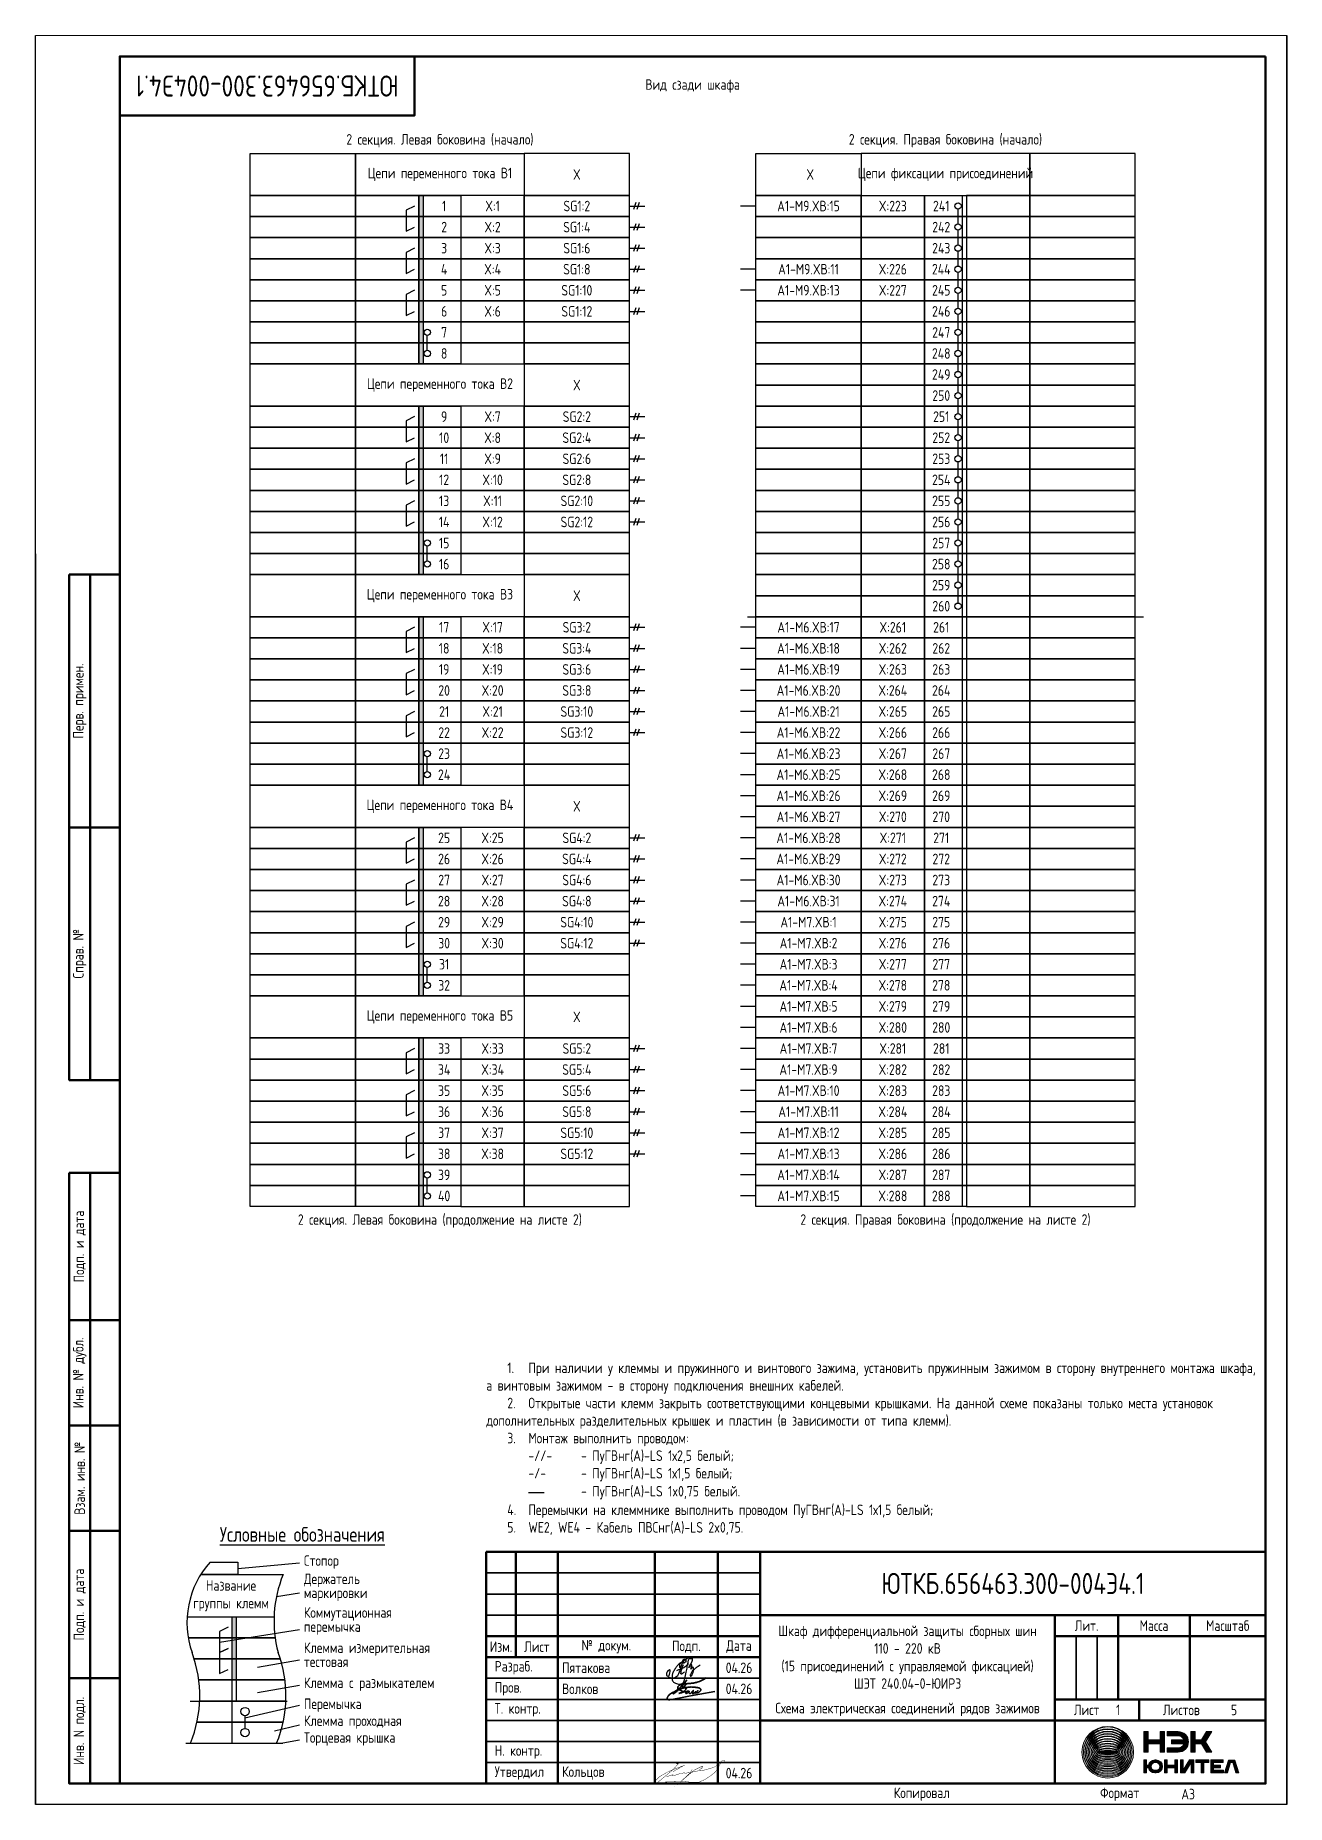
# Paper-space layout 'Э4.1_1' of a CAD drawing. Header units: millimetres, sheet in inches. Extents: x 259.6 to 266.7, y 94.4 to 104.5.
# The model-space entities are those that its viewports show. They can reach past a viewport. Long polylines and large blocks are cut down to what shows.
import ezdxf

# ---------------------------------------------------------------- set-up
doc = ezdxf.new("R2010")
doc.units = ezdxf.units.MM
doc.styles.add('Gost_type_A', font='GOST_0.TTF')

psp = doc.layouts.new('Э4.1_1')

msp = doc.modelspace()

# ---------------------------------------------------------------- texts
at = {"insert": (8035, 408.07), "char_height": 5, "width": 70, "attachment_point": 5, "rotation": 180, "style": 'Gost_type_A'}
msp.add_mtext('ЮТКБ.656463.300-004Э4.1', dxfattribs=at)
at = {"style": 'Gost_type_A'}
for s, insert, char_height, width, attachment_point in [('Вид сзади шкафа', (8136, 408.07), 2.5, 272, 5), ('2 секция. Левая боковина (начало)', (8076, 395.07), 2.5, 90, 5), ('2 секция. Правая боковина (начало)', (8196, 395.07), 2.5, 90, 5), ('Цепи переменного тока В1', (8076, 387.07), 2.5, 40, 5), ('X', (8108.5, 387.07), 2.5, 25, 5), ('X', (8163.91, 387.07), 2.5, 25, 5), ('Цепи фиксации присоединений', (8196, 387.07), 2.5, 40, 5), ('SG1:2', (8108.5, 379.57), 2.5, 25, 5), ('A1-M9.XВ:15', (8163.5, 379.57), 2.5, 25, 5), ('SG1:4', (8108.5, 374.57), 2.5, 25, 5), ('SG1:6', (8108.5, 369.57), 2.5, 25, 5), ('SG1:8', (8108.5, 364.57), 2.5, 25, 5), ('A1-M9.XВ:11', (8163.5, 364.57), 2.5, 25, 5), ('SG1:10', (8108.5, 359.57), 2.5, 25, 5), ('A1-M9.XВ:13', (8163.5, 359.57), 2.5, 25, 5), ('SG1:12', (8108.5, 354.57), 2.5, 25, 5), ('Цепи переменного тока В2', (8076, 337.07), 2.5, 40, 5), ('X', (8108.5, 337.07), 2.5, 25, 5), ('SG2:2', (8108.5, 329.57), 2.5, 25, 5), ('SG2:4', (8108.5, 324.57), 2.5, 25, 5), ('SG2:6', (8108.5, 319.57), 2.5, 25, 5), ('SG2:8', (8108.5, 314.57), 2.5, 25, 5), ('SG2:10', (8108.5, 309.57), 2.5, 25, 5), ('SG2:12', (8108.5, 304.57), 2.5, 25, 5), ('Цепи переменного тока В3', (8076, 287.07), 2.5, 40, 5), ('X', (8108.5, 287.07), 2.5, 25, 5), ('SG3:2', (8108.5, 279.57), 2.5, 25, 5), ('A1-M6.XВ:17', (8163.5, 279.57), 2.5, 25, 5), ('SG3:4', (8108.5, 274.57), 2.5, 25, 5), ('A1-M6.XВ:18', (8163.5, 274.57), 2.5, 25, 5), ('SG3:6', (8108.5, 269.57), 2.5, 25, 5), ('A1-M6.XВ:19', (8163.5, 269.57), 2.5, 25, 5), ('SG3:8', (8108.5, 264.57), 2.5, 25, 5), ('A1-M6.XВ:20', (8163.5, 264.57), 2.5, 25, 5), ('SG3:10', (8108.5, 259.57), 2.5, 25, 5), ('A1-M6.XВ:21', (8163.5, 259.57), 2.5, 25, 5), ('SG3:12', (8108.5, 254.57), 2.5, 25, 5), ('A1-M6.XВ:22', (8163.5, 254.57), 2.5, 25, 5), ('A1-M6.XВ:23', (8163.5, 249.57), 2.5, 25, 5), ('A1-M6.XВ:25', (8163.5, 244.57), 2.5, 25, 5), ('A1-M6.XВ:26', (8163.5, 239.57), 2.5, 25, 5), ('Цепи переменного тока В4', (8076, 237.07), 2.5, 40, 5), ('X', (8108.5, 237.07), 2.5, 25, 5), ('A1-M6.XВ:27', (8163.5, 234.57), 2.5, 25, 5), ('SG4:2', (8108.5, 229.57), 2.5, 25, 5), ('A1-M6.XВ:28', (8163.5, 229.57), 2.5, 25, 5), ('SG4:4', (8108.5, 224.57), 2.5, 25, 5), ('A1-M6.XВ:29', (8163.5, 224.57), 2.5, 25, 5), ('SG4:6', (8108.5, 219.57), 2.5, 25, 5), ('A1-M6.XВ:30', (8163.5, 219.57), 2.5, 25, 5), ('SG4:8', (8108.5, 214.57), 2.5, 25, 5), ('A1-M6.XВ:31', (8163.5, 214.57), 2.5, 25, 5), ('SG4:10', (8108.5, 209.57), 2.5, 25, 5), ('A1-M7.XВ:1', (8163.5, 209.57), 2.5, 25, 5), ('SG4:12', (8108.5, 204.57), 2.5, 25, 5), ('A1-M7.XВ:2', (8163.5, 204.57), 2.5, 25, 5), ('A1-M7.XВ:3', (8163.5, 199.57), 2.5, 25, 5), ('A1-M7.XВ:4', (8163.5, 194.57), 2.5, 25, 5), ('A1-M7.XВ:5', (8163.5, 189.57), 2.5, 25, 5), ('Цепи переменного тока В5', (8076, 187.07), 2.5, 40, 5), ('X', (8108.5, 187.07), 2.5, 25, 5), ('A1-M7.XВ:6', (8163.5, 184.57), 2.5, 25, 5), ('SG5:2', (8108.5, 179.57), 2.5, 25, 5), ('A1-M7.XВ:7', (8163.5, 179.57), 2.5, 25, 5), ('SG5:4', (8108.5, 174.57), 2.5, 25, 5), ('A1-M7.XВ:9', (8163.5, 174.57), 2.5, 25, 5), ('SG5:6', (8108.5, 169.57), 2.5, 25, 5), ('A1-M7.XВ:10', (8163.5, 169.57), 2.5, 25, 5), ('SG5:8', (8108.5, 164.57), 2.5, 25, 5), ('A1-M7.XВ:11', (8163.5, 164.57), 2.5, 25, 5), ('SG5:10', (8108.5, 159.57), 2.5, 25, 5), ('A1-M7.XВ:12', (8163.5, 159.57), 2.5, 25, 5), ('SG5:12', (8108.5, 154.57), 2.5, 25, 5), ('A1-M7.XВ:13', (8163.5, 154.57), 2.5, 25, 5), ('A1-M7.XВ:14', (8163.5, 149.57), 2.5, 25, 5), ('A1-M7.XВ:15', (8163.5, 144.57), 2.5, 25, 5), ('2 секция. Левая боковина (продолжение на листе 2)', (8076, 138.63), 2.5, 90, 5), ('2 секция. Правая боковина (продолжение на листе 2)', (8196, 138.63), 2.5, 90, 5), ('\\pxi2,ql,t4;1.^IПри наличии у клеммы и пружинного и винтового зажима, установить пружинным зажимом в сторону внутреннего монтажа шкафа, а винтовым зажимом - в сторону подключения внешних кабелей.\\P2.^IОткрытые части клемм закрыть соответствующими концевыми крышками. На данной схеме показаны только места установок дополнительных разделительных крышек и пластин (в зависимости от типа клемм).\\P{\\A1;3.^IМонтаж выполнить проводом:\\P\\pi0,l4,q*,t4,9;-//-^I- ПуГВнг(А)-LS 1х2,5 белый;\\P\\pi2.42857,l1.57143,ql,t1.57143,9;-/-  ^I- ПуГВнг(А)-LS 1х1,5 белый; \\P\\pi-5,l9,q*,t9;\\fArial|b0|i0|c0|p34;\\H1.08333x;―^I\\fGOST type A|b0|i0|c204|p34;\\H0.92308x;- ПуГВнг(А)-LS 1x0,75 белый.\\A0;\\fMS Shell Dlg 2|b0|i0|c204|p0;\\H0.70834x;\\P\\pi2,l0,ql,t4;\\A1;\\fGOST type A|b0|i0|c204|p34;\\H1.41176x;4.^IПеремычки на клеммнике выполнить проводом ПуГВнг(А)-LS 1х1,5 белый;\\P5.^IWE2, \\H1x;WE4\\H1x; - Кабель ПВСнг(А)-LS 2x0,75.}', (8087, 64.07), 2.5, 183, 7), ('{\\LУсловные обозначения}', (8043.35, 64.23), 3.5, 75, 5), ('ЮТКБ.656463.300-004Э4.1', (8212, 52.57), 5, 120, 5), ('Название группы клемм', (8026.42, 49.67), 2.5, 20.4592, 5), ('Шкаф дифференциальной защиты сборных шин\\P110 - 220 кВ\\P(15 присоединений с управляемой фиксацией) \\PШЭТ 240.04-0-ЮИРЗ ', (8187, 35.07), 2.5, 68, 5), ('Пятакова', (8105, 32.57), 2.5, 22, 4), ('04.26', (8147, 32.57), 2.5, 10, 5), ('Волков', (8105, 27.57), 2.5, 22, 4), ('04.26', (8147, 27.57), 2.5, 10, 5), ('Схема электрическая соединений рядов зажимов', (8187, 21.07), 2.5, 70, 8), ('1', (8237, 22.56), 2.5, 10, 5), ('5', (8264.5, 22.56), 2.5, 15, 5), ('Кольцов', (8105, 7.57), 2.5, 22, 4), ('04.26', (8147, 7.57), 2.5, 10, 5), ('A3', (8252, 2.57), 2.5, 20, 4)]:
    msp.add_mtext(s, dxfattribs=dict(at, insert=insert, char_height=char_height, width=width, attachment_point=attachment_point))
at = {"ltscale": 10, "char_height": 2.5, "attachment_point": 5, "style": 'Gost_type_A'}
for s, insert, width in [('1', (8077, 379.57), 8), ('X:1', (8088.5, 379.57), 15), ('X:223', (8183.5, 379.57), 15), ('241', (8195, 379.57), 8), ('2', (8077, 374.57), 8), ('X:2', (8088.5, 374.57), 15), ('242', (8195, 374.57), 8), ('3', (8077, 369.57), 8), ('X:3', (8088.5, 369.57), 15), ('243', (8195, 369.57), 8), ('4', (8077, 364.57), 8), ('X:4', (8088.5, 364.57), 15), ('X:226', (8183.5, 364.57), 15), ('244', (8195, 364.57), 8), ('5', (8077, 359.57), 8), ('X:5', (8088.5, 359.57), 15), ('X:227', (8183.5, 359.57), 15), ('245', (8195, 359.57), 8), ('6', (8077, 354.57), 8), ('X:6', (8088.5, 354.57), 15), ('246', (8195, 354.57), 8), ('7', (8077, 349.57), 8), ('247', (8195, 349.57), 8), ('8', (8077, 344.57), 8), ('248', (8195, 344.57), 8), ('249', (8195, 339.57), 8), ('250', (8195, 334.57), 8), ('9', (8077, 329.57), 8), ('X:7', (8088.5, 329.57), 15), ('251', (8195, 329.57), 8), ('10', (8077, 324.57), 8), ('X:8', (8088.5, 324.57), 15), ('252', (8195, 324.57), 8), ('11', (8077, 319.57), 8), ('X:9', (8088.5, 319.57), 15), ('253', (8195, 319.57), 8), ('12', (8077, 314.57), 8), ('X:10', (8088.5, 314.57), 15), ('254', (8195, 314.57), 8), ('13', (8077, 309.57), 8), ('X:11', (8088.5, 309.57), 15), ('255', (8195, 309.57), 8), ('14', (8077, 304.57), 8), ('X:12', (8088.5, 304.57), 15), ('256', (8195, 304.57), 8), ('15', (8077, 299.57), 8), ('257', (8195, 299.57), 8), ('16', (8077, 294.57), 8), ('258', (8195, 294.57), 8), ('259', (8195, 289.57), 8), ('260', (8195, 284.57), 8), ('17', (8077, 279.57), 8), ('X:17', (8088.5, 279.57), 15), ('X:261', (8183.5, 279.57), 15), ('261', (8195, 279.57), 8), ('18', (8077, 274.57), 8), ('X:18', (8088.5, 274.57), 15), ('X:262', (8183.5, 274.57), 15), ('262', (8195, 274.57), 8), ('19', (8077, 269.57), 8), ('X:19', (8088.5, 269.57), 15), ('X:263', (8183.5, 269.57), 15), ('263', (8195, 269.57), 8), ('20', (8077, 264.57), 8), ('X:20', (8088.5, 264.57), 15), ('X:264', (8183.5, 264.57), 15), ('264', (8195, 264.57), 8), ('21', (8077, 259.57), 8), ('X:21', (8088.5, 259.57), 15), ('X:265', (8183.5, 259.57), 15), ('265', (8195, 259.57), 8), ('22', (8077, 254.57), 8), ('X:22', (8088.5, 254.57), 15), ('X:266', (8183.5, 254.57), 15), ('266', (8195, 254.57), 8), ('23', (8077, 249.57), 8), ('X:267', (8183.5, 249.57), 15), ('267', (8195, 249.57), 8), ('24', (8077, 244.57), 8), ('X:268', (8183.5, 244.57), 15), ('268', (8195, 244.57), 8), ('X:269', (8183.5, 239.57), 15), ('269', (8195, 239.57), 8), ('X:270', (8183.5, 234.57), 15), ('270', (8195, 234.57), 8), ('25', (8077, 229.57), 8), ('X:25', (8088.5, 229.57), 15), ('X:271', (8183.5, 229.57), 15), ('271', (8195, 229.57), 8), ('26', (8077, 224.57), 8), ('X:26', (8088.5, 224.57), 15), ('X:272', (8183.5, 224.57), 15), ('272', (8195, 224.57), 8), ('27', (8077, 219.57), 8), ('X:27', (8088.5, 219.57), 15), ('X:273', (8183.5, 219.57), 15), ('273', (8195, 219.57), 8), ('28', (8077, 214.57), 8), ('X:28', (8088.5, 214.57), 15), ('X:274', (8183.5, 214.57), 15), ('274', (8195, 214.57), 8), ('29', (8077, 209.57), 8), ('X:29', (8088.5, 209.57), 15), ('X:275', (8183.5, 209.57), 15), ('275', (8195, 209.57), 8), ('30', (8077, 204.57), 8), ('X:30', (8088.5, 204.57), 15), ('X:276', (8183.5, 204.57), 15), ('276', (8195, 204.57), 8), ('31', (8077, 199.57), 8), ('X:277', (8183.5, 199.57), 15), ('277', (8195, 199.57), 8), ('32', (8077, 194.57), 8), ('X:278', (8183.5, 194.57), 15), ('278', (8195, 194.57), 8), ('X:279', (8183.5, 189.57), 15), ('279', (8195, 189.57), 8), ('X:280', (8183.5, 184.57), 15), ('280', (8195, 184.57), 8), ('33', (8077, 179.57), 8), ('X:33', (8088.5, 179.57), 15), ('X:281', (8183.5, 179.57), 15), ('281', (8195, 179.57), 8), ('34', (8077, 174.57), 8), ('X:34', (8088.5, 174.57), 15), ('X:282', (8183.5, 174.57), 15), ('282', (8195, 174.57), 8), ('35', (8077, 169.57), 8), ('X:35', (8088.5, 169.57), 15), ('X:283', (8183.5, 169.57), 15), ('283', (8195, 169.57), 8), ('36', (8077, 164.57), 8), ('X:36', (8088.5, 164.57), 15), ('X:284', (8183.5, 164.57), 15), ('284', (8195, 164.57), 8), ('37', (8077, 159.57), 8), ('X:37', (8088.5, 159.57), 15), ('X:285', (8183.5, 159.57), 15), ('285', (8195, 159.57), 8), ('38', (8077, 154.57), 8), ('X:38', (8088.5, 154.57), 15), ('X:286', (8183.5, 154.57), 15), ('286', (8195, 154.57), 8), ('39', (8077, 149.57), 8), ('X:287', (8183.5, 149.57), 15), ('287', (8195, 149.57), 8), ('40', (8077, 144.57), 8), ('X:288', (8183.5, 144.57), 15), ('288', (8195, 144.57), 8)]:
    msp.add_mtext(s, dxfattribs=dict(at, insert=insert, width=width))
at = {"char_height": 2.5, "attachment_point": 4, "line_spacing_factor": 0.8, "style": 'Gost_type_A'}
for s, insert, width in [('Стопор', (8043.71, 57.67), 44), ('Держатель\\Pмаркировки', (8043.71, 51.67), 38.7538), ('Коммутационная\\Pперемычка', (8043.71, 43.67), 44), ('Клемма измерительная\\Pтестовая', (8043.71, 35.67), 55.1103), ('Клемма c размыкателем', (8043.71, 28.67), 55.1103), ('Перемычка', (8043.71, 23.67), 49.9213), ('Клемма проходная', (8043.71, 19.67), 44), ('Торцевая крышка', (8043.71, 15.67), 44)]:
    msp.add_mtext(s, dxfattribs=dict(at, insert=insert, width=width))

# ---------------------------------------------------------------- blocks, each defined once
blk = doc.blocks.new('Формат_А3')
blk.add_lwpolyline([(-420, 297), (0, 297), (0, 0), (-420, 0)], close=True)
blk = doc.blocks.new('Штамп левый верхний')
at = {"lineweight": 50}
for points in [[(-12, 0), (-7, 0), (-7, -60), (-12, -60)], [(-7, 0), (0, 0), (0, -60), (-7, -60)], [(-12, -60), (-7, -60), (-7, -120), (-12, -120)], [(-7, -60), (0, -60), (0, -120), (-7, -120)]]:
    blk.add_lwpolyline(points, close=True, dxfattribs=at)
at = {"char_height": 2.5, "width": 60, "attachment_point": 5, "rotation": 90, "style": 'Gost_type_A'}
for s, insert in [('Перв. примен.', (-9.5, -30)), ('Справ. №', (-9.5, -90))]:
    blk.add_mtext(s, dxfattribs=dict(at, insert=insert))
blk = doc.blocks.new('Штамп левый нижний')
at = {"lineweight": 50}
for points in [[(-12, 145), (-7, 145), (-7, 110), (-12, 110)], [(-7, 145), (0, 145), (0, 110), (-7, 110)], [(-12, 110), (-7, 110), (-7, 85), (-12, 85)], [(-7, 110), (0, 110), (0, 85), (-7, 85)], [(-12, 85), (-7, 85), (-7, 60), (-12, 60)], [(-7, 85), (0, 85), (0, 60), (-7, 60)], [(-12, 60), (-7, 60), (-7, 25), (-12, 25)], [(-7, 60), (0, 60), (0, 25), (-7, 25)], [(-12, 25), (-7, 25), (-7, 0), (-12, 0)], [(-7, 25), (0, 25), (0, 0), (-7, 0)]]:
    blk.add_lwpolyline(points, close=True, dxfattribs=at)
at = {"char_height": 2.5, "attachment_point": 5, "rotation": 90, "style": 'Gost_type_A'}
for s, insert, width in [('Подп. и дата', (-9.5, 127.5), 35), ('Инв. № дубл.', (-9.5, 97.5), 25), ('Взам. инв. №', (-9.5, 72.5), 25), ('Подп. и дата', (-9.5, 42.5), 35), ('Инв. N подл.', (-9.5, 12.5), 25)]:
    blk.add_mtext(s, dxfattribs=dict(at, insert=insert, width=width))
blk = doc.blocks.new('Штамп угловой верхний')
at = {"lineweight": 50}
blk.add_lwpolyline([(0, 0), (70, 0), (70, -14), (0, -14)], close=True, dxfattribs=at)
blk = doc.blocks.new('*U15')
at = {"lineweight": 0, "true_color": 0x00cb62}
h = blk.add_hatch(color=112, dxfattribs=at)
h.dxf.hatch_style = 1
edge = h.paths.add_edge_path()
edge.add_spline(control_points=[(-12.47, 6.09), (-15.86, 6.09), (-18.61, 3.34), (-18.61, -0.05)], knot_values=[1, 1, 1, 1, 2, 2, 2, 2], degree=3, periodic=0)
edge.add_spline(control_points=[(-18.61, -0.05), (-18.61, -3.43), (-15.86, -6.19), (-12.47, -6.19)], knot_values=[0, 0, 0, 0, 1, 1, 1, 1], degree=3, periodic=0)
edge.add_spline(control_points=[(-12.47, -6.19), (-9.09, -6.19), (-6.33, -3.43), (-6.33, -0.05)], knot_values=[3, 3, 3, 3, 4, 4, 4, 4], degree=3, periodic=0)
edge.add_spline(control_points=[(-6.33, -0.05), (-6.33, 3.34), (-9.09, 6.09), (-12.47, 6.09)], knot_values=[2, 2, 2, 2, 3, 3, 3, 3], degree=3, periodic=0)
edge = h.paths.add_edge_path(flags=16)
edge.add_spline(control_points=[(-18.23, -0.05), (-18.23, 3.21), (-15.73, 5.95), (-12.47, 5.95)], knot_values=[0, 0, 0, 0, 1, 1, 1, 1], degree=3, periodic=0)
edge.add_spline(control_points=[(-12.47, 5.95), (-9.21, 5.95), (-6.71, 3.21), (-6.71, -0.05)], knot_values=[3, 3, 3, 3, 4, 4, 4, 4], degree=3, periodic=0)
edge.add_spline(control_points=[(-6.71, -0.05), (-6.71, -3.3), (-9.21, -5.83), (-12.47, -5.83)], knot_values=[2, 2, 2, 2, 3, 3, 3, 3], degree=3, periodic=0)
edge.add_spline(control_points=[(-12.47, -5.83), (-15.73, -5.83), (-18.23, -3.3), (-18.23, -0.05)], knot_values=[1, 1, 1, 1, 2, 2, 2, 2], degree=3, periodic=0)
h = blk.add_hatch(color=112, dxfattribs=at)
h.dxf.hatch_style = 1
edge = h.paths.add_edge_path()
edge.add_spline(control_points=[(-12.47, 5.52), (-15.66, 5.52), (-18.25, 3.02), (-18.25, -0.05)], knot_values=[1, 1, 1, 1, 2, 2, 2, 2], degree=3, periodic=0)
edge.add_spline(control_points=[(-18.25, -0.05), (-18.25, -3.11), (-15.66, -5.61), (-12.47, -5.61)], knot_values=[0, 0, 0, 0, 1, 1, 1, 1], degree=3, periodic=0)
edge.add_spline(control_points=[(-12.47, -5.61), (-9.28, -5.61), (-6.69, -3.11), (-6.69, -0.05)], knot_values=[3, 3, 3, 3, 4, 4, 4, 4], degree=3, periodic=0)
edge.add_spline(control_points=[(-6.69, -0.05), (-6.69, 3.02), (-9.28, 5.52), (-12.47, 5.52)], knot_values=[2, 2, 2, 2, 3, 3, 3, 3], degree=3, periodic=0)
edge = h.paths.add_edge_path(flags=16)
edge.add_spline(control_points=[(-17.86, -0.05), (-17.86, 2.9), (-15.53, 5.38), (-12.47, 5.38)], knot_values=[0, 0, 0, 0, 1, 1, 1, 1], degree=3, periodic=0)
edge.add_spline(control_points=[(-12.47, 5.38), (-9.41, 5.38), (-7.08, 2.9), (-7.08, -0.05)], knot_values=[3, 3, 3, 3, 4, 4, 4, 4], degree=3, periodic=0)
edge.add_spline(control_points=[(-7.08, -0.05), (-7.08, -2.99), (-9.41, -5.26), (-12.47, -5.26)], knot_values=[2, 2, 2, 2, 3, 3, 3, 3], degree=3, periodic=0)
edge.add_spline(control_points=[(-12.47, -5.26), (-15.53, -5.26), (-17.86, -2.99), (-17.86, -0.05)], knot_values=[1, 1, 1, 1, 2, 2, 2, 2], degree=3, periodic=0)
h = blk.add_hatch(color=112, dxfattribs=at)
h.dxf.hatch_style = 1
edge = h.paths.add_edge_path()
edge.add_spline(control_points=[(-17.88, -0.05), (-17.88, -2.8), (-15.46, -5.04), (-12.47, -5.04)], knot_values=[0, 0, 0, 0, 1, 1, 1, 1], degree=3, periodic=0)
edge.add_spline(control_points=[(-12.47, -5.04), (-9.49, -5.04), (-7.06, -2.8), (-7.06, -0.05)], knot_values=[3, 3, 3, 3, 4, 4, 4, 4], degree=3, periodic=0)
edge.add_spline(control_points=[(-7.06, -0.05), (-7.06, 2.71), (-9.49, 4.95), (-12.47, 4.95)], knot_values=[2, 2, 2, 2, 3, 3, 3, 3], degree=3, periodic=0)
edge.add_spline(control_points=[(-12.47, 4.95), (-15.46, 4.95), (-17.88, 2.71), (-17.88, -0.05)], knot_values=[1, 1, 1, 1, 2, 2, 2, 2], degree=3, periodic=0)
edge = h.paths.add_edge_path(flags=16)
edge.add_spline(control_points=[(-17.5, -0.05), (-17.5, 2.58), (-15.33, 4.8), (-12.47, 4.8)], knot_values=[0, 0, 0, 0, 1, 1, 1, 1], degree=3, periodic=0)
edge.add_spline(control_points=[(-12.47, 4.8), (-9.61, 4.8), (-7.44, 2.58), (-7.44, -0.05)], knot_values=[3, 3, 3, 3, 4, 4, 4, 4], degree=3, periodic=0)
edge.add_spline(control_points=[(-7.44, -0.05), (-7.44, -2.67), (-9.61, -4.68), (-12.47, -4.68)], knot_values=[2, 2, 2, 2, 3, 3, 3, 3], degree=3, periodic=0)
edge.add_spline(control_points=[(-12.47, -4.68), (-15.33, -4.68), (-17.5, -2.67), (-17.5, -0.05)], knot_values=[1, 1, 1, 1, 2, 2, 2, 2], degree=3, periodic=0)
h = blk.add_hatch(color=112, dxfattribs=at)
h.dxf.hatch_style = 1
edge = h.paths.add_edge_path()
edge.add_spline(control_points=[(-7.44, -0.05), (-7.44, 0.28), (-7.47, 0.6), (-7.54, 0.91)], knot_values=[3, 3, 3, 3, 3.12466, 3.12466, 3.12466, 3.12466], degree=3, periodic=0)
edge.add_spline(control_points=[(-7.54, 0.91), (-8.04, 2.89), (-10.06, 4.37), (-12.47, 4.37)], knot_values=[2, 2, 2, 2, 2.864772, 2.864772, 2.864772, 2.864772], degree=3, periodic=0)
edge.add_spline(control_points=[(-12.47, 4.37), (-14.88, 4.37), (-16.9, 2.89), (-17.4, 0.91)], knot_values=[1.135231, 1.135231, 1.135231, 1.135231, 2, 2, 2, 2], degree=3, periodic=0)
edge.add_spline(control_points=[(-17.4, 0.91), (-17.47, 0.6), (-17.5, 0.28), (-17.5, -0.05)], knot_values=[0.875337, 0.875337, 0.875337, 0.875337, 1, 1, 1, 1], degree=3, periodic=0)
edge.add_spline(control_points=[(-17.5, -0.05), (-17.5, -0.39), (-17.46, -0.73), (-17.39, -1.05)], knot_values=[1, 1, 1, 1, 1.132178, 1.132178, 1.132178, 1.132178], degree=3, periodic=0)
edge.add_spline(control_points=[(-17.39, -1.05), (-16.87, -3), (-14.86, -4.46), (-12.47, -4.46)], knot_values=[0, 0, 0, 0, 0.858028, 0.858028, 0.858028, 0.858028], degree=3, periodic=0)
edge.add_spline(control_points=[(-12.47, -4.46), (-10.08, -4.46), (-8.07, -3), (-7.55, -1.05)], knot_values=[3.141968, 3.141968, 3.141968, 3.141968, 4, 4, 4, 4], degree=3, periodic=0)
edge.add_spline(control_points=[(-7.55, -1.05), (-7.48, -0.73), (-7.44, -0.39), (-7.44, -0.05)], knot_values=[2.867825, 2.867825, 2.867825, 2.867825, 3, 3, 3, 3], degree=3, periodic=0)
edge = h.paths.add_edge_path(flags=16)
edge.add_spline(control_points=[(-17.16, -0.05), (-17.16, 0.24), (-17.12, 0.51), (-17.05, 0.77)], knot_values=[1, 1, 1, 1, 1.132889, 1.132889, 1.132889, 1.132889], degree=3, periodic=0)
edge.add_spline(control_points=[(-17.05, 0.77), (-16.64, 2.71), (-14.81, 4.23), (-12.47, 4.23)], knot_values=[0, 0, 0, 0, 0.878882, 0.878882, 0.878882, 0.878882], degree=3, periodic=0)
edge.add_spline(control_points=[(-12.47, 4.23), (-10.13, 4.23), (-8.3, 2.71), (-7.89, 0.77)], knot_values=[3.121118, 3.121118, 3.121118, 3.121118, 4, 4, 4, 4], degree=3, periodic=0)
edge.add_spline(control_points=[(-7.89, 0.77), (-7.82, 0.51), (-7.78, 0.24), (-7.78, -0.05)], knot_values=[2.867111, 2.867111, 2.867111, 2.867111, 3, 3, 3, 3], degree=3, periodic=0)
edge.add_spline(control_points=[(-7.78, -0.05), (-7.78, -0.34), (-7.82, -0.63), (-7.9, -0.9)], knot_values=[3, 3, 3, 3, 3.139265, 3.139265, 3.139265, 3.139265], degree=3, periodic=0)
edge.add_spline(control_points=[(-7.9, -0.9), (-8.33, -2.78), (-10.15, -4.11), (-12.47, -4.11), (-14.79, -4.11), (-16.61, -2.78), (-17.04, -0.9)], knot_values=[1.128324, 1.128324, 1.128324, 1.128324, 2, 2, 2, 2.871676, 2.871676, 2.871676, 2.871676], degree=3, periodic=0)
edge.add_spline(control_points=[(-17.04, -0.9), (-17.12, -0.63), (-17.16, -0.34), (-17.16, -0.05)], knot_values=[0.860735, 0.860735, 0.860735, 0.860735, 1, 1, 1, 1], degree=3, periodic=0)
edge = h.paths.add_edge_path(flags=0)
edge.add_spline(control_points=[(-16.8, -0.05), (-16.8, 0.19), (-16.76, 0.42), (-16.7, 0.64)], knot_values=[1, 1, 1, 1, 1.129952, 1.129952, 1.129952, 1.129952], degree=3, periodic=0)
edge.add_spline(control_points=[(-16.7, 0.64), (-16.34, 2.32), (-14.64, 3.65), (-12.47, 3.65)], knot_values=[0, 0, 0, 0, 0.883348, 0.883348, 0.883348, 0.883348], degree=3, periodic=0)
edge.add_spline(control_points=[(-12.47, 3.65), (-10.3, 3.65), (-8.6, 2.32), (-8.24, 0.64)], knot_values=[3.11667, 3.11667, 3.11667, 3.11667, 4, 4, 4, 4], degree=3, periodic=0)
edge.add_spline(control_points=[(-8.24, 0.64), (-8.18, 0.42), (-8.14, 0.19), (-8.14, -0.05)], knot_values=[2.870028, 2.870028, 2.870028, 2.870028, 3, 3, 3, 3], degree=3, periodic=0)
edge.add_spline(control_points=[(-8.14, -0.05), (-8.14, -0.29), (-8.18, -0.53), (-8.25, -0.76)], knot_values=[3, 3, 3, 3, 3.135947, 3.135947, 3.135947, 3.135947], degree=3, periodic=0)
edge.add_spline(control_points=[(-8.25, -0.76), (-8.63, -2.39), (-10.32, -3.54), (-12.47, -3.54)], knot_values=[2, 2, 2, 2, 2.876458, 2.876458, 2.876458, 2.876458], degree=3, periodic=0)
edge.add_spline(control_points=[(-12.47, -3.54), (-14.63, -3.54), (-16.31, -2.39), (-16.69, -0.76)], knot_values=[1.12352, 1.12352, 1.12352, 1.12352, 2, 2, 2, 2], degree=3, periodic=0)
edge.add_spline(control_points=[(-16.69, -0.76), (-16.76, -0.53), (-16.8, -0.29), (-16.8, -0.05)], knot_values=[0.864077, 0.864077, 0.864077, 0.864077, 1, 1, 1, 1], degree=3, periodic=0)
edge = h.paths.add_edge_path(flags=0)
edge.add_spline(control_points=[(-16.43, -0.05), (-16.43, 0.14), (-16.41, 0.33), (-16.35, 0.5)], knot_values=[1, 1, 1, 1, 1.126377, 1.126377, 1.126377, 1.126377], degree=3, periodic=0)
edge.add_spline(control_points=[(-16.35, 0.5), (-16.03, 1.93), (-14.48, 3.08), (-12.47, 3.08)], knot_values=[0, 0, 0, 0, 0.888928, 0.888928, 0.888928, 0.888928], degree=3, periodic=0)
edge.add_spline(control_points=[(-12.47, 3.08), (-10.46, 3.08), (-8.91, 1.93), (-8.59, 0.5)], knot_values=[3.111075, 3.111075, 3.111075, 3.111075, 4, 4, 4, 4], degree=3, periodic=0)
edge.add_spline(control_points=[(-8.59, 0.5), (-8.54, 0.33), (-8.51, 0.14), (-8.51, -0.05)], knot_values=[2.87362, 2.87362, 2.87362, 2.87362, 3, 3, 3, 3], degree=3, periodic=0)
edge.add_spline(control_points=[(-8.51, -0.05), (-8.51, -0.24), (-8.54, -0.43), (-8.6, -0.62)], knot_values=[3, 3, 3, 3, 3.131788, 3.131788, 3.131788, 3.131788], degree=3, periodic=0)
edge.add_spline(control_points=[(-8.6, -0.62), (-8.93, -2), (-10.48, -2.96), (-12.47, -2.96)], knot_values=[2, 2, 2, 2, 2.882553, 2.882553, 2.882553, 2.882553], degree=3, periodic=0)
edge.add_spline(control_points=[(-12.47, -2.96), (-14.46, -2.96), (-16.01, -2), (-16.34, -0.62)], knot_values=[1.117444, 1.117444, 1.117444, 1.117444, 2, 2, 2, 2], degree=3, periodic=0)
edge.add_spline(control_points=[(-16.34, -0.62), (-16.4, -0.43), (-16.43, -0.24), (-16.43, -0.05)], knot_values=[0.868215, 0.868215, 0.868215, 0.868215, 1, 1, 1, 1], degree=3, periodic=0)
edge = h.paths.add_edge_path(flags=0)
edge.add_spline(control_points=[(-16, -0.48), (-16.05, -0.34), (-16.07, -0.19), (-16.07, -0.05), (-16.07, 0.1), (-16.05, 0.24), (-16, 0.37)], knot_values=[0.873534, 0.873534, 0.873534, 0.873534, 1, 1, 1, 1.12176, 1.12176, 1.12176, 1.12176], degree=3, periodic=0)
edge.add_spline(control_points=[(-16, 0.37), (-15.73, 1.55), (-14.32, 2.51), (-12.47, 2.51), (-10.63, 2.51), (-9.21, 1.55), (-8.94, 0.37)], knot_values=[3.103684, 3.103684, 3.103684, 3.103684, 3.999991, 3.999991, 3.999991, 4.896306, 4.896306, 4.896306, 4.896306], degree=3, periodic=0)
edge.add_spline(control_points=[(-8.94, 0.37), (-8.89, 0.24), (-8.87, 0.1), (-8.87, -0.05), (-8.87, -0.19), (-8.9, -0.34), (-8.94, -0.48)], knot_values=[2.878251, 2.878251, 2.878251, 2.878251, 3, 3, 3, 3.126453, 3.126453, 3.126453, 3.126453], degree=3, periodic=0)
edge.add_spline(control_points=[(-8.94, -0.48), (-9.23, -1.61), (-10.64, -2.39), (-12.47, -2.39), (-14.3, -2.39), (-15.71, -1.61), (-16, -0.48)], knot_values=[1.109435, 1.109435, 1.109435, 1.109435, 2.000012, 2.000012, 2.000012, 2.890577, 2.890577, 2.890577, 2.890577], degree=3, periodic=0)
edge = h.paths.add_edge_path(flags=0)
edge.add_spline(control_points=[(-15.71, -0.05), (-15.71, 0.06), (-15.69, 0.16), (-15.65, 0.26)], knot_values=[1, 1, 1, 1, 1.121318, 1.121318, 1.121318, 1.121318], degree=3, periodic=0)
edge.add_spline(control_points=[(-15.65, 0.26), (-15.41, 1.17), (-14.14, 1.93), (-12.47, 1.93)], knot_values=[0, 0, 0, 0, 0.9007, 0.9007, 0.9007, 0.9007], degree=3, periodic=0)
edge.add_spline(control_points=[(-12.47, 1.93), (-10.8, 1.93), (-9.53, 1.17), (-9.29, 0.26)], knot_values=[3.099305, 3.099305, 3.099305, 3.099305, 4, 4, 4, 4], degree=3, periodic=0)
edge.add_spline(control_points=[(-9.29, 0.26), (-9.25, 0.16), (-9.23, 0.06), (-9.23, -0.05)], knot_values=[2.878676, 2.878676, 2.878676, 2.878676, 3, 3, 3, 3], degree=3, periodic=0)
edge.add_spline(control_points=[(-9.23, -0.05), (-9.23, -0.16), (-9.25, -0.26), (-9.3, -0.36)], knot_values=[3, 3, 3, 3, 3.126159, 3.126159, 3.126159, 3.126159], degree=3, periodic=0)
edge.add_spline(control_points=[(-9.3, -0.36), (-9.55, -1.23), (-10.81, -1.81), (-12.47, -1.81), (-14.13, -1.81), (-15.4, -1.23), (-15.64, -0.36)], knot_values=[1.105344, 1.105344, 1.105344, 1.105344, 1.999995, 1.999995, 1.999995, 2.89465, 2.89465, 2.89465, 2.89465], degree=3, periodic=0)
edge.add_spline(control_points=[(-15.64, -0.36), (-15.69, -0.26), (-15.71, -0.16), (-15.71, -0.05)], knot_values=[0.873848, 0.873848, 0.873848, 0.873848, 1, 1, 1, 1], degree=3, periodic=0)
edge = h.paths.add_edge_path(flags=0)
edge.add_spline(control_points=[(-15.35, -0.05), (-15.35, 0.03), (-15.33, 0.09), (-15.29, 0.16)], knot_values=[1, 1, 1, 1, 1.112633, 1.112633, 1.112633, 1.112633], degree=3, periodic=0)
edge.add_spline(control_points=[(-15.29, 0.16), (-15.09, 0.79), (-13.95, 1.36), (-12.47, 1.36)], knot_values=[0, 0, 0, 0, 0.904875, 0.904875, 0.904875, 0.904875], degree=3, periodic=0)
edge.add_spline(control_points=[(-12.47, 1.36), (-11, 1.36), (-9.85, 0.79), (-9.65, 0.16)], knot_values=[3.095133, 3.095133, 3.095133, 3.095133, 4, 4, 4, 4], degree=3, periodic=0)
edge.add_spline(control_points=[(-9.65, 0.16), (-9.61, 0.09), (-9.59, 0.03), (-9.59, -0.05)], knot_values=[2.887357, 2.887357, 2.887357, 2.887357, 3, 3, 3, 3], degree=3, periodic=0)
edge.add_spline(control_points=[(-9.59, -0.05), (-9.59, -0.12), (-9.62, -0.19), (-9.65, -0.26)], knot_values=[3, 3, 3, 3, 3.117814, 3.117814, 3.117814, 3.117814], degree=3, periodic=0)
edge.add_spline(control_points=[(-9.65, -0.26), (-9.87, -0.85), (-11.01, -1.24), (-12.47, -1.24)], knot_values=[2, 2, 2, 2, 2.897768, 2.897768, 2.897768, 2.897768], degree=3, periodic=0)
edge.add_spline(control_points=[(-12.47, -1.24), (-13.93, -1.24), (-15.07, -0.85), (-15.29, -0.26)], knot_values=[1.102221, 1.102221, 1.102221, 1.102221, 2, 2, 2, 2], degree=3, periodic=0)
edge.add_spline(control_points=[(-15.29, -0.26), (-15.33, -0.19), (-15.35, -0.12), (-15.35, -0.05)], knot_values=[0.882198, 0.882198, 0.882198, 0.882198, 1, 1, 1, 1], degree=3, periodic=0)
edge = h.paths.add_edge_path(flags=0)
edge.add_spline(control_points=[(-14.98, -0.05), (-14.98, -0.01), (-14.97, 0.02), (-14.94, 0.05)], knot_values=[0.901648, 0.901648, 0.901648, 0.901648, 1, 1, 1, 1], degree=3, periodic=0)
edge.add_spline(control_points=[(-14.94, 0.05), (-14.79, 0.38), (-13.85, 0.78), (-12.47, 0.78)], knot_values=[0, 0, 0, 0, 0.912829, 0.912829, 0.912829, 0.912829], degree=3, periodic=0)
edge.add_spline(control_points=[(-12.47, 0.78), (-11.09, 0.78), (-10.15, 0.38), (-10, 0.05)], knot_values=[3.087219, 3.087219, 3.087219, 3.087219, 4, 4, 4, 4], degree=3, periodic=0)
edge.add_spline(control_points=[(-10, 0.05), (-9.97, 0.02), (-9.96, -0.01), (-9.96, -0.05)], knot_values=[3, 3, 3, 3, 3.098413, 3.098413, 3.098413, 3.098413], degree=3, periodic=0)
edge.add_spline(control_points=[(-9.96, -0.05), (-9.96, -0.08), (-9.97, -0.12), (-10.01, -0.15)], knot_values=[2.896056, 2.896056, 2.896056, 2.896056, 3, 3, 3, 3], degree=3, periodic=0)
edge.add_spline(control_points=[(-10.01, -0.15), (-10.17, -0.45), (-11.1, -0.67), (-12.47, -0.67)], knot_values=[2, 2, 2, 2, 2.903474, 2.903474, 2.903474, 2.903474], degree=3, periodic=0)
edge.add_spline(control_points=[(-12.47, -0.67), (-13.84, -0.67), (-14.77, -0.45), (-14.93, -0.15)], knot_values=[1.096469, 1.096469, 1.096469, 1.096469, 2, 2, 2, 2], degree=3, periodic=0)
edge.add_spline(control_points=[(-14.93, -0.15), (-14.97, -0.12), (-14.98, -0.08), (-14.98, -0.05)], knot_values=[1, 1, 1, 1, 1.103878, 1.103878, 1.103878, 1.103878], degree=3, periodic=0)
edge = h.paths.add_edge_path(flags=0)
edge.add_spline(control_points=[(-14.59, -0.05), (-14.59, 0.05), (-13.26, 0.06), (-12.47, 0.06)], knot_values=[1, 1, 1, 1, 2, 2, 2, 2], degree=3, periodic=0)
edge.add_spline(control_points=[(-12.47, 0.06), (-11.68, 0.06), (-10.35, 0.05), (-10.35, -0.05)], knot_values=[2, 2, 2, 2, 3, 3, 3, 3], degree=3, periodic=0)
edge.add_spline(control_points=[(-10.35, -0.05), (-10.35, -0.14), (-11.68, -0.15), (-12.47, -0.15)], knot_values=[3, 3, 3, 3, 4, 4, 4, 4], degree=3, periodic=0)
edge.add_spline(control_points=[(-12.47, -0.15), (-13.26, -0.15), (-14.59, -0.14), (-14.59, -0.05)], knot_values=[0, 0, 0, 0, 1, 1, 1, 1], degree=3, periodic=0)
at = {"lineweight": 0, "true_color": 0x141414}
h = blk.add_hatch(color=250, dxfattribs=at)
h.dxf.hatch_style = 1
h.paths.add_polyline_path([(0.97, 4.86), (-0.05, 4.86), (-0.05, 2.91), (-2.86, 2.91), (-2.86, 4.86), (-3.88, 4.86), (-3.88, -0.05), (-2.86, -0.05), (-2.86, 1.9), (-0.05, 1.9), (-0.05, -0.05), (0.97, -0.05)])
h = blk.add_hatch(color=250, dxfattribs=at)
h.dxf.hatch_style = 1
edge = h.paths.add_edge_path()
edge.add_spline(control_points=[(6.69, 2.41), (6.69, 3.76), (5.59, 4.86), (4.23, 4.86), (4.23, 4.86), (3.59, 4.86), (2.94, 4.86)], knot_values=[0, 0, 0, 0, 1, 1, 1, 1.5, 1.5, 1.5, 1.5], degree=3, periodic=0)
edge.add_spline(control_points=[(2.94, 4.86), (2.29, 4.86), (1.65, 4.86), (1.65, 4.86), (1.65, 4.86), (1.65, 4.61), (1.65, 4.36)], knot_values=[1.5, 1.5, 1.5, 1.5, 2, 2, 2, 2.5, 2.5, 2.5, 2.5], degree=3, periodic=0)
edge.add_spline(control_points=[(1.65, 4.36), (1.65, 4.11), (1.65, 3.85), (1.65, 3.85), (1.65, 3.85), (4.23, 3.85), (4.23, 3.85)], knot_values=[2.5, 2.5, 2.5, 2.5, 3, 3, 3, 4, 4, 4, 4], degree=3, periodic=0)
edge.add_spline(control_points=[(4.23, 3.85), (4.83, 3.85), (5.36, 3.49), (5.58, 2.94), (5.58, 2.94), (5.58, 2.93), (5.58, 2.92)], knot_values=[4, 4, 4, 4, 5, 5, 5, 5.5, 5.5, 5.5, 5.5], degree=3, periodic=0)
edge.add_spline(control_points=[(5.58, 2.92), (5.59, 2.91), (5.59, 2.9), (5.59, 2.9), (5.59, 2.9), (4.85, 2.9), (4.11, 2.9)], knot_values=[5.5, 5.5, 5.5, 5.5, 6, 6, 6, 6.5, 6.5, 6.5, 6.5], degree=3, periodic=0)
edge.add_spline(control_points=[(4.11, 2.9), (3.37, 2.9), (2.62, 2.9), (2.62, 2.9), (2.62, 2.9), (2.62, 2.66), (2.62, 2.41)], knot_values=[6.5, 6.5, 6.5, 6.5, 7, 7, 7, 7.5, 7.5, 7.5, 7.5], degree=3, periodic=0)
edge.add_spline(control_points=[(2.62, 2.41), (2.62, 2.16), (2.62, 1.92), (2.62, 1.92), (2.62, 1.92), (3.37, 1.92), (4.11, 1.92)], knot_values=[7.5, 7.5, 7.5, 7.5, 8, 8, 8, 8.5, 8.5, 8.5, 8.5], degree=3, periodic=0)
edge.add_spline(control_points=[(4.11, 1.92), (4.85, 1.92), (5.59, 1.92), (5.59, 1.92), (5.59, 1.92), (5.58, 1.88), (5.58, 1.88)], knot_values=[8.5, 8.5, 8.5, 8.5, 9, 9, 9, 10, 10, 10, 10], degree=3, periodic=0)
edge.add_spline(control_points=[(5.58, 1.88), (5.36, 1.32), (4.83, 0.97), (4.23, 0.97), (4.23, 0.97), (3.59, 0.97), (2.94, 0.97)], knot_values=[10, 10, 10, 10, 11, 11, 11, 11.5, 11.5, 11.5, 11.5], degree=3, periodic=0)
edge.add_spline(control_points=[(2.94, 0.97), (2.29, 0.97), (1.65, 0.97), (1.65, 0.97), (1.65, 0.97), (1.65, 0.71), (1.65, 0.46)], knot_values=[11.5, 11.5, 11.5, 11.5, 12, 12, 12, 12.5, 12.5, 12.5, 12.5], degree=3, periodic=0)
edge.add_spline(control_points=[(1.65, 0.46), (1.65, 0.21), (1.65, -0.05), (1.65, -0.05), (1.65, -0.05), (4.23, -0.05), (4.23, -0.05)], knot_values=[12.5, 12.5, 12.5, 12.5, 13, 13, 13, 14, 14, 14, 14], degree=3, periodic=0)
edge.add_spline(control_points=[(4.23, -0.05), (5.59, -0.05), (6.69, 1.06), (6.69, 2.41)], knot_values=[14, 14, 14, 14, 15, 15, 15, 15], degree=3, periodic=0)
h = blk.add_hatch(color=250, dxfattribs=at)
h.dxf.hatch_style = 1
h.paths.add_polyline_path([(10.7, 2.41), (12.21, 4.86), (10.96, 4.86), (9.77, 2.91), (8.25, 2.91), (8.25, 4.86), (7.24, 4.86), (7.24, -0.05), (8.25, -0.05), (8.25, 1.9), (9.77, 1.9), (10.96, -0.05), (12.21, -0.05)])
at = {"lineweight": 0, "true_color": 0x00cb62}
h = blk.add_hatch(color=112, dxfattribs=at)
h.dxf.hatch_style = 1
edge = h.paths.add_edge_path()
edge.add_spline(control_points=[(-16.7, 0.64), (-16.34, 2.32), (-14.64, 3.65), (-12.47, 3.65)], knot_values=[0, 0, 0, 0, 0.883348, 0.883348, 0.883348, 0.883348], degree=3, periodic=0)
edge.add_spline(control_points=[(-12.47, 3.65), (-10.3, 3.65), (-8.6, 2.32), (-8.24, 0.64)], knot_values=[3.11667, 3.11667, 3.11667, 3.11667, 4, 4, 4, 4], degree=3, periodic=0)
edge.add_spline(control_points=[(-8.24, 0.64), (-8.18, 0.42), (-8.14, 0.19), (-8.14, -0.05)], knot_values=[2.870028, 2.870028, 2.870028, 2.870028, 3, 3, 3, 3], degree=3, periodic=0)
edge.add_spline(control_points=[(-8.14, -0.05), (-8.14, -0.29), (-8.18, -0.53), (-8.25, -0.76)], knot_values=[3, 3, 3, 3, 3.135947, 3.135947, 3.135947, 3.135947], degree=3, periodic=0)
edge.add_spline(control_points=[(-8.25, -0.76), (-8.63, -2.39), (-10.32, -3.54), (-12.47, -3.54)], knot_values=[2, 2, 2, 2, 2.876458, 2.876458, 2.876458, 2.876458], degree=3, periodic=0)
edge.add_spline(control_points=[(-12.47, -3.54), (-13.87, -3.54), (-15.07, -3.05), (-15.84, -2.27)], knot_values=[1.431996, 1.431996, 1.431996, 1.431996, 2, 2, 2, 2], degree=3, periodic=0)
edge.add_line((-15.84, -2.27), (-16.12, -2.46))
edge.add_spline(control_points=[(-16.12, -2.46), (-15.26, -3.33), (-13.94, -3.89), (-12.47, -3.89)], knot_values=[0, 0, 0, 0, 0.570003, 0.570003, 0.570003, 0.570003], degree=3, periodic=0)
edge.add_spline(control_points=[(-12.47, -3.89), (-10.25, -3.89), (-8.38, -2.61), (-7.9, -0.9)], knot_values=[3.139265, 3.139265, 3.139265, 3.139265, 4, 4, 4, 4], degree=3, periodic=0)
edge.add_spline(control_points=[(-7.9, -0.9), (-7.84, -0.63), (-7.8, -0.34), (-7.8, -0.05), (-7.8, 0.23), (-7.83, 0.51), (-7.89, 0.77)], knot_values=[2.871676, 2.871676, 2.871676, 2.871676, 3, 3, 3, 3.121118, 3.121118, 3.121118, 3.121118], degree=3, periodic=0)
edge.add_spline(control_points=[(-7.89, 0.77), (-8.35, 2.5), (-10.23, 3.8), (-12.47, 3.8)], knot_values=[2, 2, 2, 2, 2.867111, 2.867111, 2.867111, 2.867111], degree=3, periodic=0)
edge.add_spline(control_points=[(-12.47, 3.8), (-14.71, 3.8), (-16.59, 2.5), (-17.05, 0.77)], knot_values=[1.132889, 1.132889, 1.132889, 1.132889, 2, 2, 2, 2], degree=3, periodic=0)
edge.add_spline(control_points=[(-17.05, 0.77), (-17.11, 0.51), (-17.14, 0.23), (-17.14, -0.05), (-17.14, -0.34), (-17.1, -0.63), (-17.04, -0.9)], knot_values=[0.878882, 0.878882, 0.878882, 0.878882, 1, 1, 1, 1.128324, 1.128324, 1.128324, 1.128324], degree=3, periodic=0)
edge.add_spline(control_points=[(-17.04, -0.9), (-16.88, -1.48), (-16.56, -2.01), (-16.12, -2.46)], knot_values=[0.570003, 0.570003, 0.570003, 0.570003, 0.860735, 0.860735, 0.860735, 0.860735], degree=3, periodic=0)
edge.add_line((-16.12, -2.46), (-15.84, -2.27))
edge.add_spline(control_points=[(-15.84, -2.27), (-16.26, -1.85), (-16.56, -1.33), (-16.69, -0.76)], knot_values=[1.12352, 1.12352, 1.12352, 1.12352, 1.431996, 1.431996, 1.431996, 1.431996], degree=3, periodic=0)
edge.add_spline(control_points=[(-16.69, -0.76), (-16.76, -0.53), (-16.8, -0.29), (-16.8, -0.05)], knot_values=[0.864077, 0.864077, 0.864077, 0.864077, 1, 1, 1, 1], degree=3, periodic=0)
edge.add_spline(control_points=[(-16.8, -0.05), (-16.8, 0.19), (-16.76, 0.42), (-16.7, 0.64)], knot_values=[1, 1, 1, 1, 1.129952, 1.129952, 1.129952, 1.129952], degree=3, periodic=0)
h = blk.add_hatch(color=112, dxfattribs=at)
h.dxf.hatch_style = 1
edge = h.paths.add_edge_path()
edge.add_spline(control_points=[(-16.78, -0.05), (-16.78, -0.29), (-16.75, -0.53), (-16.69, -0.76)], knot_values=[1, 1, 1, 1, 1.12352, 1.12352, 1.12352, 1.12352], degree=3, periodic=0)
edge.add_spline(control_points=[(-16.69, -0.76), (-16.26, -2.22), (-14.53, -3.32), (-12.47, -3.32)], knot_values=[0, 0, 0, 0, 0.864077, 0.864077, 0.864077, 0.864077], degree=3, periodic=0)
edge.add_spline(control_points=[(-12.47, -3.32), (-10.41, -3.32), (-8.68, -2.22), (-8.25, -0.76)], knot_values=[3.135947, 3.135947, 3.135947, 3.135947, 4, 4, 4, 4], degree=3, periodic=0)
edge.add_spline(control_points=[(-8.25, -0.76), (-8.19, -0.53), (-8.17, -0.29), (-8.17, -0.05)], knot_values=[2.876458, 2.876458, 2.876458, 2.876458, 3, 3, 3, 3], degree=3, periodic=0)
edge.add_spline(control_points=[(-8.17, -0.05), (-8.17, 0.19), (-8.19, 0.42), (-8.24, 0.64)], knot_values=[3, 3, 3, 3, 3.11667, 3.11667, 3.11667, 3.11667], degree=3, periodic=0)
edge.add_spline(control_points=[(-8.24, 0.64), (-8.66, 2.11), (-10.39, 3.22), (-12.47, 3.22)], knot_values=[2, 2, 2, 2, 2.870028, 2.870028, 2.870028, 2.870028], degree=3, periodic=0)
edge.add_spline(control_points=[(-12.47, 3.22), (-14.55, 3.22), (-16.28, 2.11), (-16.7, 0.64)], knot_values=[1.129952, 1.129952, 1.129952, 1.129952, 2, 2, 2, 2], degree=3, periodic=0)
edge.add_spline(control_points=[(-16.7, 0.64), (-16.75, 0.42), (-16.78, 0.19), (-16.78, -0.05)], knot_values=[0.883348, 0.883348, 0.883348, 0.883348, 1, 1, 1, 1], degree=3, periodic=0)
edge = h.paths.add_edge_path(flags=16)
edge.add_spline(control_points=[(-16.43, -0.05), (-16.43, 0.14), (-16.41, 0.33), (-16.35, 0.5)], knot_values=[1, 1, 1, 1, 1.126377, 1.126377, 1.126377, 1.126377], degree=3, periodic=0)
edge.add_spline(control_points=[(-16.35, 0.5), (-16.03, 1.93), (-14.48, 3.08), (-12.47, 3.08)], knot_values=[0, 0, 0, 0, 0.888928, 0.888928, 0.888928, 0.888928], degree=3, periodic=0)
edge.add_spline(control_points=[(-12.47, 3.08), (-10.46, 3.08), (-8.91, 1.93), (-8.59, 0.5)], knot_values=[3.111075, 3.111075, 3.111075, 3.111075, 4, 4, 4, 4], degree=3, periodic=0)
edge.add_spline(control_points=[(-8.59, 0.5), (-8.54, 0.33), (-8.51, 0.14), (-8.51, -0.05)], knot_values=[2.87362, 2.87362, 2.87362, 2.87362, 3, 3, 3, 3], degree=3, periodic=0)
edge.add_spline(control_points=[(-8.51, -0.05), (-8.51, -0.24), (-8.54, -0.43), (-8.6, -0.62)], knot_values=[3, 3, 3, 3, 3.131788, 3.131788, 3.131788, 3.131788], degree=3, periodic=0)
edge.add_spline(control_points=[(-8.6, -0.62), (-8.93, -2), (-10.48, -2.96), (-12.47, -2.96)], knot_values=[2, 2, 2, 2, 2.882553, 2.882553, 2.882553, 2.882553], degree=3, periodic=0)
edge.add_spline(control_points=[(-12.47, -2.96), (-14.46, -2.96), (-16.01, -2), (-16.34, -0.62)], knot_values=[1.117444, 1.117444, 1.117444, 1.117444, 2, 2, 2, 2], degree=3, periodic=0)
edge.add_spline(control_points=[(-16.34, -0.62), (-16.4, -0.43), (-16.43, -0.24), (-16.43, -0.05)], knot_values=[0.868215, 0.868215, 0.868215, 0.868215, 1, 1, 1, 1], degree=3, periodic=0)
edge = h.paths.add_edge_path(flags=0)
edge.add_spline(control_points=[(-16, -0.48), (-16.05, -0.34), (-16.07, -0.19), (-16.07, -0.05), (-16.07, 0.1), (-16.05, 0.24), (-16, 0.37)], knot_values=[0.873534, 0.873534, 0.873534, 0.873534, 1, 1, 1, 1.12176, 1.12176, 1.12176, 1.12176], degree=3, periodic=0)
edge.add_spline(control_points=[(-16, 0.37), (-15.73, 1.55), (-14.32, 2.51), (-12.47, 2.51), (-10.63, 2.51), (-9.21, 1.55), (-8.94, 0.37)], knot_values=[3.103684, 3.103684, 3.103684, 3.103684, 3.999991, 3.999991, 3.999991, 4.896306, 4.896306, 4.896306, 4.896306], degree=3, periodic=0)
edge.add_spline(control_points=[(-8.94, 0.37), (-8.89, 0.24), (-8.87, 0.1), (-8.87, -0.05), (-8.87, -0.19), (-8.9, -0.34), (-8.94, -0.48)], knot_values=[2.878251, 2.878251, 2.878251, 2.878251, 3, 3, 3, 3.126453, 3.126453, 3.126453, 3.126453], degree=3, periodic=0)
edge.add_spline(control_points=[(-8.94, -0.48), (-9.23, -1.61), (-10.64, -2.39), (-12.47, -2.39), (-14.3, -2.39), (-15.71, -1.61), (-16, -0.48)], knot_values=[1.109435, 1.109435, 1.109435, 1.109435, 2.000012, 2.000012, 2.000012, 2.890577, 2.890577, 2.890577, 2.890577], degree=3, periodic=0)
edge = h.paths.add_edge_path(flags=0)
edge.add_spline(control_points=[(-15.71, -0.05), (-15.71, 0.06), (-15.69, 0.16), (-15.65, 0.26)], knot_values=[1, 1, 1, 1, 1.121318, 1.121318, 1.121318, 1.121318], degree=3, periodic=0)
edge.add_spline(control_points=[(-15.65, 0.26), (-15.41, 1.17), (-14.14, 1.93), (-12.47, 1.93)], knot_values=[0, 0, 0, 0, 0.9007, 0.9007, 0.9007, 0.9007], degree=3, periodic=0)
edge.add_spline(control_points=[(-12.47, 1.93), (-10.8, 1.93), (-9.53, 1.17), (-9.29, 0.26)], knot_values=[3.099305, 3.099305, 3.099305, 3.099305, 4, 4, 4, 4], degree=3, periodic=0)
edge.add_spline(control_points=[(-9.29, 0.26), (-9.25, 0.16), (-9.23, 0.06), (-9.23, -0.05)], knot_values=[2.878676, 2.878676, 2.878676, 2.878676, 3, 3, 3, 3], degree=3, periodic=0)
edge.add_spline(control_points=[(-9.23, -0.05), (-9.23, -0.16), (-9.25, -0.26), (-9.3, -0.36)], knot_values=[3, 3, 3, 3, 3.126159, 3.126159, 3.126159, 3.126159], degree=3, periodic=0)
edge.add_spline(control_points=[(-9.3, -0.36), (-9.55, -1.23), (-10.81, -1.81), (-12.47, -1.81), (-14.13, -1.81), (-15.4, -1.23), (-15.64, -0.36)], knot_values=[1.105344, 1.105344, 1.105344, 1.105344, 1.999995, 1.999995, 1.999995, 2.89465, 2.89465, 2.89465, 2.89465], degree=3, periodic=0)
edge.add_spline(control_points=[(-15.64, -0.36), (-15.69, -0.26), (-15.71, -0.16), (-15.71, -0.05)], knot_values=[0.873848, 0.873848, 0.873848, 0.873848, 1, 1, 1, 1], degree=3, periodic=0)
edge = h.paths.add_edge_path(flags=0)
edge.add_spline(control_points=[(-15.29, 0.16), (-15.09, 0.79), (-13.95, 1.36), (-12.47, 1.36)], knot_values=[0, 0, 0, 0, 0.904875, 0.904875, 0.904875, 0.904875], degree=3, periodic=0)
edge.add_spline(control_points=[(-12.47, 1.36), (-11, 1.36), (-9.85, 0.79), (-9.65, 0.16)], knot_values=[3.095133, 3.095133, 3.095133, 3.095133, 4, 4, 4, 4], degree=3, periodic=0)
edge.add_spline(control_points=[(-9.65, 0.16), (-9.61, 0.09), (-9.59, 0.03), (-9.59, -0.05)], knot_values=[2.887357, 2.887357, 2.887357, 2.887357, 3, 3, 3, 3], degree=3, periodic=0)
edge.add_spline(control_points=[(-9.65, -0.26), (-9.62, -0.19), (-9.59, -0.12), (-9.59, -0.05)], knot_values=[3, 3, 3, 3, 3.117814, 3.117814, 3.117814, 3.117814], degree=3, periodic=0)
edge.add_spline(control_points=[(-9.65, -0.26), (-9.87, -0.85), (-11.01, -1.24), (-12.47, -1.24)], knot_values=[2, 2, 2, 2, 2.897768, 2.897768, 2.897768, 2.897768], degree=3, periodic=0)
edge.add_spline(control_points=[(-12.47, -1.24), (-13.93, -1.24), (-15.07, -0.85), (-15.29, -0.26)], knot_values=[1.102221, 1.102221, 1.102221, 1.102221, 2, 2, 2, 2], degree=3, periodic=0)
edge.add_spline(control_points=[(-15.35, -0.05), (-15.35, -0.12), (-15.33, -0.19), (-15.29, -0.26)], knot_values=[0.882198, 0.882198, 0.882198, 0.882198, 1, 1, 1, 1], degree=3, periodic=0)
edge.add_spline(control_points=[(-15.35, -0.05), (-15.35, 0.03), (-15.33, 0.09), (-15.29, 0.16)], knot_values=[1, 1, 1, 1, 1.112633, 1.112633, 1.112633, 1.112633], degree=3, periodic=0)
edge = h.paths.add_edge_path(flags=0)
edge.add_spline(control_points=[(-12.47, 0.35), (-13.32, 0.35), (-14.68, 0.31), (-14.94, 0.05)], knot_values=[0, 0, 0, 0, 0.901648, 0.901648, 0.901648, 0.901648], degree=3, periodic=0)
edge.add_spline(control_points=[(-14.94, 0.05), (-14.79, 0.38), (-13.85, 0.78), (-12.47, 0.78)], knot_values=[0, 0, 0, 0, 0.912829, 0.912829, 0.912829, 0.912829], degree=3, periodic=0)
edge.add_spline(control_points=[(-12.47, 0.78), (-11.09, 0.78), (-10.15, 0.38), (-10, 0.05)], knot_values=[3.087219, 3.087219, 3.087219, 3.087219, 4, 4, 4, 4], degree=3, periodic=0)
edge.add_spline(control_points=[(-10, 0.05), (-9.97, 0.02), (-9.96, -0.01), (-9.96, -0.05)], knot_values=[3, 3, 3, 3, 3.098413, 3.098413, 3.098413, 3.098413], degree=3, periodic=0)
edge.add_spline(control_points=[(-9.96, -0.05), (-9.96, -0.08), (-9.97, -0.12), (-10.01, -0.15)], knot_values=[2.896056, 2.896056, 2.896056, 2.896056, 3, 3, 3, 3], degree=3, periodic=0)
edge.add_spline(control_points=[(-12.47, -0.45), (-11.63, -0.45), (-10.28, -0.4), (-10.01, -0.15)], knot_values=[2, 2, 2, 2, 2.896056, 2.896056, 2.896056, 2.896056], degree=3, periodic=0)
edge.add_spline(control_points=[(-10.01, -0.15), (-10.17, -0.45), (-11.1, -0.67), (-12.47, -0.67)], knot_values=[2, 2, 2, 2, 2.903474, 2.903474, 2.903474, 2.903474], degree=3, periodic=0)
edge.add_spline(control_points=[(-12.47, -0.67), (-13.84, -0.67), (-14.77, -0.45), (-14.93, -0.15)], knot_values=[1.096469, 1.096469, 1.096469, 1.096469, 2, 2, 2, 2], degree=3, periodic=0)
edge.add_spline(control_points=[(-14.93, -0.15), (-14.97, -0.12), (-14.98, -0.08), (-14.98, -0.05)], knot_values=[1, 1, 1, 1, 1.103878, 1.103878, 1.103878, 1.103878], degree=3, periodic=0)
edge.add_spline(control_points=[(-14.98, -0.05), (-14.98, -0.01), (-14.97, 0.02), (-14.94, 0.05)], knot_values=[0.901648, 0.901648, 0.901648, 0.901648, 1, 1, 1, 1], degree=3, periodic=0)
edge = h.paths.add_edge_path(flags=0)
edge.add_spline(control_points=[(-14.59, -0.05), (-14.59, 0.05), (-13.26, 0.06), (-12.47, 0.06)], knot_values=[1, 1, 1, 1, 2, 2, 2, 2], degree=3, periodic=0)
edge.add_spline(control_points=[(-12.47, 0.06), (-11.68, 0.06), (-10.35, 0.05), (-10.35, -0.05)], knot_values=[2, 2, 2, 2, 3, 3, 3, 3], degree=3, periodic=0)
edge.add_spline(control_points=[(-10.35, -0.05), (-10.35, -0.14), (-11.68, -0.15), (-12.47, -0.15)], knot_values=[3, 3, 3, 3, 4, 4, 4, 4], degree=3, periodic=0)
edge.add_spline(control_points=[(-12.47, -0.15), (-13.26, -0.15), (-14.59, -0.14), (-14.59, -0.05)], knot_values=[0, 0, 0, 0, 1, 1, 1, 1], degree=3, periodic=0)
h = blk.add_hatch(color=112, dxfattribs=at)
h.dxf.hatch_style = 1
edge = h.paths.add_edge_path()
edge.add_spline(control_points=[(-16.35, 0.5), (-16.39, 0.32), (-16.41, 0.14), (-16.41, -0.05)], knot_values=[0.888928, 0.888928, 0.888928, 0.888928, 1, 1, 1, 1], degree=3, periodic=0)
edge.add_spline(control_points=[(-16.41, -0.05), (-16.41, -0.24), (-16.39, -0.43), (-16.34, -0.62)], knot_values=[1, 1, 1, 1, 1.117444, 1.117444, 1.117444, 1.117444], degree=3, periodic=0)
edge.add_spline(control_points=[(-16.34, -0.62), (-15.96, -1.83), (-14.37, -2.74), (-12.47, -2.74)], knot_values=[0, 0, 0, 0, 0.868215, 0.868215, 0.868215, 0.868215], degree=3, periodic=0)
edge.add_spline(control_points=[(-12.47, -2.74), (-10.57, -2.74), (-8.98, -1.83), (-8.6, -0.62)], knot_values=[3.131788, 3.131788, 3.131788, 3.131788, 4, 4, 4, 4], degree=3, periodic=0)
edge.add_spline(control_points=[(-8.6, -0.62), (-8.55, -0.43), (-8.53, -0.24), (-8.53, -0.05)], knot_values=[2.882553, 2.882553, 2.882553, 2.882553, 3, 3, 3, 3], degree=3, periodic=0)
edge.add_spline(control_points=[(-8.53, -0.05), (-8.53, 0.14), (-8.55, 0.32), (-8.59, 0.5)], knot_values=[3, 3, 3, 3, 3.111075, 3.111075, 3.111075, 3.111075], degree=3, periodic=0)
edge.add_spline(control_points=[(-8.59, 0.5), (-8.96, 1.73), (-10.56, 2.65), (-12.47, 2.65)], knot_values=[2, 2, 2, 2, 2.87362, 2.87362, 2.87362, 2.87362], degree=3, periodic=0)
edge.add_spline(control_points=[(-12.47, 2.65), (-14.38, 2.65), (-15.98, 1.73), (-16.35, 0.5)], knot_values=[1.126377, 1.126377, 1.126377, 1.126377, 2, 2, 2, 2], degree=3, periodic=0)
edge = h.paths.add_edge_path(flags=16)
edge.add_spline(control_points=[(-16, 0.37), (-15.73, 1.55), (-14.32, 2.51), (-12.47, 2.51), (-10.63, 2.51), (-9.21, 1.55), (-8.94, 0.37)], knot_values=[3.103684, 3.103684, 3.103684, 3.103684, 3.999991, 3.999991, 3.999991, 4.896306, 4.896306, 4.896306, 4.896306], degree=3, periodic=0)
edge.add_spline(control_points=[(-8.94, 0.37), (-8.89, 0.24), (-8.87, 0.1), (-8.87, -0.05), (-8.87, -0.19), (-8.9, -0.34), (-8.94, -0.48)], knot_values=[2.878251, 2.878251, 2.878251, 2.878251, 3, 3, 3, 3.126453, 3.126453, 3.126453, 3.126453], degree=3, periodic=0)
edge.add_spline(control_points=[(-8.94, -0.48), (-9.23, -1.61), (-10.64, -2.39), (-12.47, -2.39), (-14.3, -2.39), (-15.71, -1.61), (-16, -0.48)], knot_values=[1.109435, 1.109435, 1.109435, 1.109435, 2.000012, 2.000012, 2.000012, 2.890577, 2.890577, 2.890577, 2.890577], degree=3, periodic=0)
edge.add_spline(control_points=[(-16, -0.48), (-16.05, -0.34), (-16.07, -0.19), (-16.07, -0.05), (-16.07, 0.1), (-16.05, 0.24), (-16, 0.37)], knot_values=[0.873534, 0.873534, 0.873534, 0.873534, 1, 1, 1, 1.12176, 1.12176, 1.12176, 1.12176], degree=3, periodic=0)
edge = h.paths.add_edge_path(flags=0)
edge.add_spline(control_points=[(-15.65, 0.26), (-15.41, 1.17), (-14.14, 1.93), (-12.47, 1.93)], knot_values=[0, 0, 0, 0, 0.9007, 0.9007, 0.9007, 0.9007], degree=3, periodic=0)
edge.add_spline(control_points=[(-12.47, 1.93), (-10.8, 1.93), (-9.53, 1.17), (-9.29, 0.26)], knot_values=[3.099305, 3.099305, 3.099305, 3.099305, 4, 4, 4, 4], degree=3, periodic=0)
edge.add_spline(control_points=[(-9.29, 0.26), (-9.25, 0.16), (-9.23, 0.06), (-9.23, -0.05)], knot_values=[2.878676, 2.878676, 2.878676, 2.878676, 3, 3, 3, 3], degree=3, periodic=0)
edge.add_spline(control_points=[(-9.23, -0.05), (-9.23, -0.16), (-9.25, -0.26), (-9.3, -0.36)], knot_values=[3, 3, 3, 3, 3.126159, 3.126159, 3.126159, 3.126159], degree=3, periodic=0)
edge.add_spline(control_points=[(-9.3, -0.36), (-9.55, -1.23), (-10.81, -1.81), (-12.47, -1.81), (-14.13, -1.81), (-15.4, -1.23), (-15.64, -0.36)], knot_values=[1.105344, 1.105344, 1.105344, 1.105344, 1.999995, 1.999995, 1.999995, 2.89465, 2.89465, 2.89465, 2.89465], degree=3, periodic=0)
edge.add_spline(control_points=[(-15.64, -0.36), (-15.69, -0.26), (-15.71, -0.16), (-15.71, -0.05)], knot_values=[0.873848, 0.873848, 0.873848, 0.873848, 1, 1, 1, 1], degree=3, periodic=0)
edge.add_spline(control_points=[(-15.71, -0.05), (-15.71, 0.06), (-15.69, 0.16), (-15.65, 0.26)], knot_values=[1, 1, 1, 1, 1.121318, 1.121318, 1.121318, 1.121318], degree=3, periodic=0)
edge = h.paths.add_edge_path(flags=0)
edge.add_spline(control_points=[(-15.29, 0.16), (-15.09, 0.79), (-13.95, 1.36), (-12.47, 1.36)], knot_values=[0, 0, 0, 0, 0.904875, 0.904875, 0.904875, 0.904875], degree=3, periodic=0)
edge.add_spline(control_points=[(-12.47, 1.36), (-11, 1.36), (-9.85, 0.79), (-9.65, 0.16)], knot_values=[3.095133, 3.095133, 3.095133, 3.095133, 4, 4, 4, 4], degree=3, periodic=0)
edge.add_spline(control_points=[(-9.65, 0.16), (-9.61, 0.09), (-9.59, 0.03), (-9.59, -0.05)], knot_values=[2.887357, 2.887357, 2.887357, 2.887357, 3, 3, 3, 3], degree=3, periodic=0)
edge.add_spline(control_points=[(-9.65, -0.26), (-9.62, -0.19), (-9.59, -0.12), (-9.59, -0.05)], knot_values=[3, 3, 3, 3, 3.117814, 3.117814, 3.117814, 3.117814], degree=3, periodic=0)
edge.add_spline(control_points=[(-9.65, -0.26), (-9.87, -0.85), (-11.01, -1.24), (-12.47, -1.24)], knot_values=[2, 2, 2, 2, 2.897768, 2.897768, 2.897768, 2.897768], degree=3, periodic=0)
edge.add_spline(control_points=[(-12.47, -1.24), (-13.93, -1.24), (-15.07, -0.85), (-15.29, -0.26)], knot_values=[1.102221, 1.102221, 1.102221, 1.102221, 2, 2, 2, 2], degree=3, periodic=0)
edge.add_spline(control_points=[(-15.35, -0.05), (-15.35, -0.12), (-15.33, -0.19), (-15.29, -0.26)], knot_values=[0.882198, 0.882198, 0.882198, 0.882198, 1, 1, 1, 1], degree=3, periodic=0)
edge.add_spline(control_points=[(-15.35, -0.05), (-15.35, 0.03), (-15.33, 0.09), (-15.29, 0.16)], knot_values=[1, 1, 1, 1, 1.112633, 1.112633, 1.112633, 1.112633], degree=3, periodic=0)
edge = h.paths.add_edge_path(flags=0)
edge.add_spline(control_points=[(-14.94, 0.05), (-14.79, 0.38), (-13.85, 0.78), (-12.47, 0.78)], knot_values=[0, 0, 0, 0, 0.912829, 0.912829, 0.912829, 0.912829], degree=3, periodic=0)
edge.add_spline(control_points=[(-12.47, 0.78), (-11.09, 0.78), (-10.15, 0.38), (-10, 0.05)], knot_values=[3.087219, 3.087219, 3.087219, 3.087219, 4, 4, 4, 4], degree=3, periodic=0)
edge.add_spline(control_points=[(-10, 0.05), (-9.97, 0.02), (-9.96, -0.01), (-9.96, -0.05)], knot_values=[3, 3, 3, 3, 3.098413, 3.098413, 3.098413, 3.098413], degree=3, periodic=0)
edge.add_spline(control_points=[(-9.96, -0.05), (-9.96, -0.08), (-9.97, -0.12), (-10.01, -0.15)], knot_values=[2.896056, 2.896056, 2.896056, 2.896056, 3, 3, 3, 3], degree=3, periodic=0)
edge.add_spline(control_points=[(-12.47, -0.45), (-11.63, -0.45), (-10.28, -0.4), (-10.01, -0.15)], knot_values=[2, 2, 2, 2, 2.896056, 2.896056, 2.896056, 2.896056], degree=3, periodic=0)
edge.add_spline(control_points=[(-10.01, -0.15), (-10.17, -0.45), (-11.1, -0.67), (-12.47, -0.67)], knot_values=[2, 2, 2, 2, 2.903474, 2.903474, 2.903474, 2.903474], degree=3, periodic=0)
edge.add_spline(control_points=[(-12.47, -0.67), (-13.84, -0.67), (-14.77, -0.45), (-14.93, -0.15)], knot_values=[1.096469, 1.096469, 1.096469, 1.096469, 2, 2, 2, 2], degree=3, periodic=0)
edge.add_spline(control_points=[(-14.93, -0.15), (-14.97, -0.12), (-14.98, -0.08), (-14.98, -0.05)], knot_values=[1, 1, 1, 1, 1.103878, 1.103878, 1.103878, 1.103878], degree=3, periodic=0)
edge.add_spline(control_points=[(-14.98, -0.05), (-14.98, -0.01), (-14.97, 0.02), (-14.94, 0.05)], knot_values=[0.901648, 0.901648, 0.901648, 0.901648, 1, 1, 1, 1], degree=3, periodic=0)
edge.add_spline(control_points=[(-12.47, 0.35), (-13.32, 0.35), (-14.68, 0.31), (-14.94, 0.05)], knot_values=[0, 0, 0, 0, 0.901648, 0.901648, 0.901648, 0.901648], degree=3, periodic=0)
edge = h.paths.add_edge_path(flags=0)
edge.add_spline(control_points=[(-14.59, -0.05), (-14.59, 0.05), (-13.26, 0.06), (-12.47, 0.06)], knot_values=[1, 1, 1, 1, 2, 2, 2, 2], degree=3, periodic=0)
edge.add_spline(control_points=[(-12.47, 0.06), (-11.68, 0.06), (-10.35, 0.05), (-10.35, -0.05)], knot_values=[2, 2, 2, 2, 3, 3, 3, 3], degree=3, periodic=0)
edge.add_spline(control_points=[(-10.35, -0.05), (-10.35, -0.14), (-11.68, -0.15), (-12.47, -0.15)], knot_values=[3, 3, 3, 3, 4, 4, 4, 4], degree=3, periodic=0)
edge.add_spline(control_points=[(-12.47, -0.15), (-13.26, -0.15), (-14.59, -0.14), (-14.59, -0.05)], knot_values=[0, 0, 0, 0, 1, 1, 1, 1], degree=3, periodic=0)
h = blk.add_hatch(color=112, dxfattribs=at)
h.dxf.hatch_style = 1
edge = h.paths.add_edge_path()
edge.add_spline(control_points=[(-16, 0.37), (-16.03, 0.23), (-16.05, 0.09), (-16.05, -0.05), (-16.05, -0.19), (-16.03, -0.34), (-16, -0.48)], knot_values=[0.896306, 0.896306, 0.896306, 0.896306, 1, 1, 1, 1.109435, 1.109435, 1.109435, 1.109435], degree=3, periodic=0)
edge.add_spline(control_points=[(-16, -0.48), (-15.66, -1.44), (-14.2, -2.17), (-12.47, -2.17)], knot_values=[0, 0, 0, 0, 0.873534, 0.873534, 0.873534, 0.873534], degree=3, periodic=0)
edge.add_spline(control_points=[(-12.47, -2.17), (-10.74, -2.17), (-9.28, -1.44), (-8.94, -0.48)], knot_values=[3.126453, 3.126453, 3.126453, 3.126453, 4, 4, 4, 4], degree=3, periodic=0)
edge.add_spline(control_points=[(-8.94, -0.48), (-8.91, -0.34), (-8.89, -0.19), (-8.89, -0.05), (-8.89, 0.09), (-8.91, 0.23), (-8.94, 0.37)], knot_values=[2.890577, 2.890577, 2.890577, 2.890577, 3, 3, 3, 3.103684, 3.103684, 3.103684, 3.103684], degree=3, periodic=0)
edge.add_spline(control_points=[(-8.94, 0.37), (-9.27, 1.34), (-10.73, 2.08), (-12.47, 2.08), (-14.21, 2.08), (-15.67, 1.34), (-16, 0.37)], knot_values=[1.12176, 1.12176, 1.12176, 1.12176, 2.000011, 2.000011, 2.000011, 2.878251, 2.878251, 2.878251, 2.878251], degree=3, periodic=0)
edge = h.paths.add_edge_path(flags=16)
edge.add_spline(control_points=[(-15.71, -0.05), (-15.71, 0.06), (-15.69, 0.16), (-15.65, 0.26)], knot_values=[1, 1, 1, 1, 1.121318, 1.121318, 1.121318, 1.121318], degree=3, periodic=0)
edge.add_spline(control_points=[(-15.65, 0.26), (-15.41, 1.17), (-14.14, 1.93), (-12.47, 1.93)], knot_values=[0, 0, 0, 0, 0.9007, 0.9007, 0.9007, 0.9007], degree=3, periodic=0)
edge.add_spline(control_points=[(-12.47, 1.93), (-10.8, 1.93), (-9.53, 1.17), (-9.29, 0.26)], knot_values=[3.099305, 3.099305, 3.099305, 3.099305, 4, 4, 4, 4], degree=3, periodic=0)
edge.add_spline(control_points=[(-9.29, 0.26), (-9.25, 0.16), (-9.23, 0.06), (-9.23, -0.05)], knot_values=[2.878676, 2.878676, 2.878676, 2.878676, 3, 3, 3, 3], degree=3, periodic=0)
edge.add_spline(control_points=[(-9.23, -0.05), (-9.23, -0.16), (-9.25, -0.26), (-9.3, -0.36)], knot_values=[3, 3, 3, 3, 3.126159, 3.126159, 3.126159, 3.126159], degree=3, periodic=0)
edge.add_spline(control_points=[(-9.3, -0.36), (-9.55, -1.23), (-10.81, -1.81), (-12.47, -1.81), (-14.13, -1.81), (-15.4, -1.23), (-15.64, -0.36)], knot_values=[1.105344, 1.105344, 1.105344, 1.105344, 1.999995, 1.999995, 1.999995, 2.89465, 2.89465, 2.89465, 2.89465], degree=3, periodic=0)
edge.add_spline(control_points=[(-15.64, -0.36), (-15.69, -0.26), (-15.71, -0.16), (-15.71, -0.05)], knot_values=[0.873848, 0.873848, 0.873848, 0.873848, 1, 1, 1, 1], degree=3, periodic=0)
edge = h.paths.add_edge_path(flags=0)
edge.add_spline(control_points=[(-15.29, 0.16), (-15.09, 0.79), (-13.95, 1.36), (-12.47, 1.36)], knot_values=[0, 0, 0, 0, 0.904875, 0.904875, 0.904875, 0.904875], degree=3, periodic=0)
edge.add_spline(control_points=[(-12.47, 1.36), (-11, 1.36), (-9.85, 0.79), (-9.65, 0.16)], knot_values=[3.095133, 3.095133, 3.095133, 3.095133, 4, 4, 4, 4], degree=3, periodic=0)
edge.add_spline(control_points=[(-9.65, 0.16), (-9.61, 0.09), (-9.59, 0.03), (-9.59, -0.05)], knot_values=[2.887357, 2.887357, 2.887357, 2.887357, 3, 3, 3, 3], degree=3, periodic=0)
edge.add_spline(control_points=[(-9.65, -0.26), (-9.62, -0.19), (-9.59, -0.12), (-9.59, -0.05)], knot_values=[3, 3, 3, 3, 3.117814, 3.117814, 3.117814, 3.117814], degree=3, periodic=0)
edge.add_spline(control_points=[(-9.65, -0.26), (-9.87, -0.85), (-11.01, -1.24), (-12.47, -1.24)], knot_values=[2, 2, 2, 2, 2.897768, 2.897768, 2.897768, 2.897768], degree=3, periodic=0)
edge.add_spline(control_points=[(-12.47, -1.24), (-13.93, -1.24), (-15.07, -0.85), (-15.29, -0.26)], knot_values=[1.102221, 1.102221, 1.102221, 1.102221, 2, 2, 2, 2], degree=3, periodic=0)
edge.add_spline(control_points=[(-15.35, -0.05), (-15.35, -0.12), (-15.33, -0.19), (-15.29, -0.26)], knot_values=[0.882198, 0.882198, 0.882198, 0.882198, 1, 1, 1, 1], degree=3, periodic=0)
edge.add_spline(control_points=[(-15.35, -0.05), (-15.35, 0.03), (-15.33, 0.09), (-15.29, 0.16)], knot_values=[1, 1, 1, 1, 1.112633, 1.112633, 1.112633, 1.112633], degree=3, periodic=0)
edge = h.paths.add_edge_path(flags=0)
edge.add_spline(control_points=[(-14.94, 0.05), (-14.79, 0.38), (-13.85, 0.78), (-12.47, 0.78)], knot_values=[0, 0, 0, 0, 0.912829, 0.912829, 0.912829, 0.912829], degree=3, periodic=0)
edge.add_spline(control_points=[(-12.47, 0.78), (-11.09, 0.78), (-10.15, 0.38), (-10, 0.05)], knot_values=[3.087219, 3.087219, 3.087219, 3.087219, 4, 4, 4, 4], degree=3, periodic=0)
edge.add_spline(control_points=[(-10, 0.05), (-9.97, 0.02), (-9.96, -0.01), (-9.96, -0.05)], knot_values=[3, 3, 3, 3, 3.098413, 3.098413, 3.098413, 3.098413], degree=3, periodic=0)
edge.add_spline(control_points=[(-9.96, -0.05), (-9.96, -0.08), (-9.97, -0.12), (-10.01, -0.15)], knot_values=[2.896056, 2.896056, 2.896056, 2.896056, 3, 3, 3, 3], degree=3, periodic=0)
edge.add_spline(control_points=[(-12.47, -0.45), (-11.63, -0.45), (-10.28, -0.4), (-10.01, -0.15)], knot_values=[2, 2, 2, 2, 2.896056, 2.896056, 2.896056, 2.896056], degree=3, periodic=0)
edge.add_spline(control_points=[(-10.01, -0.15), (-10.17, -0.45), (-11.1, -0.67), (-12.47, -0.67)], knot_values=[2, 2, 2, 2, 2.903474, 2.903474, 2.903474, 2.903474], degree=3, periodic=0)
edge.add_spline(control_points=[(-12.47, -0.67), (-13.84, -0.67), (-14.77, -0.45), (-14.93, -0.15)], knot_values=[1.096469, 1.096469, 1.096469, 1.096469, 2, 2, 2, 2], degree=3, periodic=0)
edge.add_spline(control_points=[(-14.93, -0.15), (-14.97, -0.12), (-14.98, -0.08), (-14.98, -0.05)], knot_values=[1, 1, 1, 1, 1.103878, 1.103878, 1.103878, 1.103878], degree=3, periodic=0)
edge.add_spline(control_points=[(-14.98, -0.05), (-14.98, -0.01), (-14.97, 0.02), (-14.94, 0.05)], knot_values=[0.901648, 0.901648, 0.901648, 0.901648, 1, 1, 1, 1], degree=3, periodic=0)
edge.add_spline(control_points=[(-12.47, 0.35), (-13.32, 0.35), (-14.68, 0.31), (-14.94, 0.05)], knot_values=[0, 0, 0, 0, 0.901648, 0.901648, 0.901648, 0.901648], degree=3, periodic=0)
edge = h.paths.add_edge_path(flags=0)
edge.add_spline(control_points=[(-14.59, -0.05), (-14.59, 0.05), (-13.26, 0.06), (-12.47, 0.06)], knot_values=[1, 1, 1, 1, 2, 2, 2, 2], degree=3, periodic=0)
edge.add_spline(control_points=[(-12.47, 0.06), (-11.68, 0.06), (-10.35, 0.05), (-10.35, -0.05)], knot_values=[2, 2, 2, 2, 3, 3, 3, 3], degree=3, periodic=0)
edge.add_spline(control_points=[(-10.35, -0.05), (-10.35, -0.14), (-11.68, -0.15), (-12.47, -0.15)], knot_values=[3, 3, 3, 3, 4, 4, 4, 4], degree=3, periodic=0)
edge.add_spline(control_points=[(-12.47, -0.15), (-13.26, -0.15), (-14.59, -0.14), (-14.59, -0.05)], knot_values=[0, 0, 0, 0, 1, 1, 1, 1], degree=3, periodic=0)
h = blk.add_hatch(color=112, dxfattribs=at)
h.dxf.hatch_style = 1
edge = h.paths.add_edge_path()
edge.add_spline(control_points=[(-15.65, 0.26), (-15.67, 0.16), (-15.69, 0.06), (-15.69, -0.05), (-15.69, -0.16), (-15.67, -0.26), (-15.64, -0.36)], knot_values=[0.9007, 0.9007, 0.9007, 0.9007, 1, 1, 1, 1.105344, 1.105344, 1.105344, 1.105344], degree=3, periodic=0)
edge.add_spline(control_points=[(-15.64, -0.36), (-15.34, -1.07), (-14.06, -1.59), (-12.47, -1.59)], knot_values=[0, 0, 0, 0, 0.873848, 0.873848, 0.873848, 0.873848], degree=3, periodic=0)
edge.add_spline(control_points=[(-12.47, -1.59), (-10.88, -1.59), (-9.6, -1.07), (-9.3, -0.36)], knot_values=[3.126159, 3.126159, 3.126159, 3.126159, 4, 4, 4, 4], degree=3, periodic=0)
edge.add_spline(control_points=[(-9.3, -0.36), (-9.27, -0.26), (-9.25, -0.16), (-9.25, -0.05), (-9.25, 0.06), (-9.27, 0.16), (-9.29, 0.26)], knot_values=[2.89465, 2.89465, 2.89465, 2.89465, 3, 3, 3, 3.099305, 3.099305, 3.099305, 3.099305], degree=3, periodic=0)
edge.add_spline(control_points=[(-9.29, 0.26), (-9.58, 0.98), (-10.87, 1.5), (-12.47, 1.5)], knot_values=[2, 2, 2, 2, 2.878676, 2.878676, 2.878676, 2.878676], degree=3, periodic=0)
edge.add_spline(control_points=[(-12.47, 1.5), (-14.07, 1.5), (-15.36, 0.98), (-15.65, 0.26)], knot_values=[1.121318, 1.121318, 1.121318, 1.121318, 2, 2, 2, 2], degree=3, periodic=0)
edge = h.paths.add_edge_path(flags=16)
edge.add_spline(control_points=[(-15.29, 0.16), (-15.09, 0.79), (-13.95, 1.36), (-12.47, 1.36)], knot_values=[0, 0, 0, 0, 0.904875, 0.904875, 0.904875, 0.904875], degree=3, periodic=0)
edge.add_spline(control_points=[(-12.47, 1.36), (-11, 1.36), (-9.85, 0.79), (-9.65, 0.16)], knot_values=[3.095133, 3.095133, 3.095133, 3.095133, 4, 4, 4, 4], degree=3, periodic=0)
edge.add_spline(control_points=[(-9.65, 0.16), (-9.61, 0.09), (-9.59, 0.03), (-9.59, -0.05)], knot_values=[2.887357, 2.887357, 2.887357, 2.887357, 3, 3, 3, 3], degree=3, periodic=0)
edge.add_spline(control_points=[(-9.65, -0.26), (-9.62, -0.19), (-9.59, -0.12), (-9.59, -0.05)], knot_values=[3, 3, 3, 3, 3.117814, 3.117814, 3.117814, 3.117814], degree=3, periodic=0)
edge.add_spline(control_points=[(-9.65, -0.26), (-9.87, -0.85), (-11.01, -1.24), (-12.47, -1.24)], knot_values=[2, 2, 2, 2, 2.897768, 2.897768, 2.897768, 2.897768], degree=3, periodic=0)
edge.add_spline(control_points=[(-12.47, -1.24), (-13.93, -1.24), (-15.07, -0.85), (-15.29, -0.26)], knot_values=[1.102221, 1.102221, 1.102221, 1.102221, 2, 2, 2, 2], degree=3, periodic=0)
edge.add_spline(control_points=[(-15.35, -0.05), (-15.35, -0.12), (-15.33, -0.19), (-15.29, -0.26)], knot_values=[0.882198, 0.882198, 0.882198, 0.882198, 1, 1, 1, 1], degree=3, periodic=0)
edge.add_spline(control_points=[(-15.35, -0.05), (-15.35, 0.03), (-15.33, 0.09), (-15.29, 0.16)], knot_values=[1, 1, 1, 1, 1.112633, 1.112633, 1.112633, 1.112633], degree=3, periodic=0)
edge = h.paths.add_edge_path(flags=0)
edge.add_spline(control_points=[(-14.94, 0.05), (-14.79, 0.38), (-13.85, 0.78), (-12.47, 0.78)], knot_values=[0, 0, 0, 0, 0.912829, 0.912829, 0.912829, 0.912829], degree=3, periodic=0)
edge.add_spline(control_points=[(-12.47, 0.78), (-11.09, 0.78), (-10.15, 0.38), (-10, 0.05)], knot_values=[3.087219, 3.087219, 3.087219, 3.087219, 4, 4, 4, 4], degree=3, periodic=0)
edge.add_spline(control_points=[(-10, 0.05), (-9.97, 0.02), (-9.96, -0.01), (-9.96, -0.05)], knot_values=[3, 3, 3, 3, 3.098413, 3.098413, 3.098413, 3.098413], degree=3, periodic=0)
edge.add_spline(control_points=[(-9.96, -0.05), (-9.96, -0.08), (-9.97, -0.12), (-10.01, -0.15)], knot_values=[2.896056, 2.896056, 2.896056, 2.896056, 3, 3, 3, 3], degree=3, periodic=0)
edge.add_spline(control_points=[(-12.47, -0.45), (-11.63, -0.45), (-10.28, -0.4), (-10.01, -0.15)], knot_values=[2, 2, 2, 2, 2.896056, 2.896056, 2.896056, 2.896056], degree=3, periodic=0)
edge.add_spline(control_points=[(-10.01, -0.15), (-10.17, -0.45), (-11.1, -0.67), (-12.47, -0.67)], knot_values=[2, 2, 2, 2, 2.903474, 2.903474, 2.903474, 2.903474], degree=3, periodic=0)
edge.add_spline(control_points=[(-12.47, -0.67), (-13.84, -0.67), (-14.77, -0.45), (-14.93, -0.15)], knot_values=[1.096469, 1.096469, 1.096469, 1.096469, 2, 2, 2, 2], degree=3, periodic=0)
edge.add_spline(control_points=[(-14.93, -0.15), (-14.97, -0.12), (-14.98, -0.08), (-14.98, -0.05)], knot_values=[1, 1, 1, 1, 1.103878, 1.103878, 1.103878, 1.103878], degree=3, periodic=0)
edge.add_spline(control_points=[(-14.98, -0.05), (-14.98, -0.01), (-14.97, 0.02), (-14.94, 0.05)], knot_values=[0.901648, 0.901648, 0.901648, 0.901648, 1, 1, 1, 1], degree=3, periodic=0)
edge.add_spline(control_points=[(-12.47, 0.35), (-13.32, 0.35), (-14.68, 0.31), (-14.94, 0.05)], knot_values=[0, 0, 0, 0, 0.901648, 0.901648, 0.901648, 0.901648], degree=3, periodic=0)
edge = h.paths.add_edge_path(flags=0)
edge.add_spline(control_points=[(-14.59, -0.05), (-14.59, 0.05), (-13.26, 0.06), (-12.47, 0.06)], knot_values=[1, 1, 1, 1, 2, 2, 2, 2], degree=3, periodic=0)
edge.add_spline(control_points=[(-12.47, 0.06), (-11.68, 0.06), (-10.35, 0.05), (-10.35, -0.05)], knot_values=[2, 2, 2, 2, 3, 3, 3, 3], degree=3, periodic=0)
edge.add_spline(control_points=[(-10.35, -0.05), (-10.35, -0.14), (-11.68, -0.15), (-12.47, -0.15)], knot_values=[3, 3, 3, 3, 4, 4, 4, 4], degree=3, periodic=0)
edge.add_spline(control_points=[(-12.47, -0.15), (-13.26, -0.15), (-14.59, -0.14), (-14.59, -0.05)], knot_values=[0, 0, 0, 0, 1, 1, 1, 1], degree=3, periodic=0)
h = blk.add_hatch(color=112, dxfattribs=at)
h.dxf.hatch_style = 1
edge = h.paths.add_edge_path()
edge.add_spline(control_points=[(-9.65, 0.16), (-9.93, 0.66), (-11.23, 0.93), (-12.47, 0.93)], knot_values=[2, 2, 2, 2, 2.887357, 2.887357, 2.887357, 2.887357], degree=3, periodic=0)
edge.add_spline(control_points=[(-12.47, 0.93), (-13.71, 0.93), (-15.01, 0.66), (-15.29, 0.16)], knot_values=[1.112633, 1.112633, 1.112633, 1.112633, 2, 2, 2, 2], degree=3, periodic=0)
edge.add_spline(control_points=[(-15.29, 0.16), (-15.31, 0.09), (-15.32, 0.02), (-15.32, -0.05)], knot_values=[0.904875, 0.904875, 0.904875, 0.904875, 1, 1, 1, 1], degree=3, periodic=0)
edge.add_spline(control_points=[(-15.32, -0.05), (-15.32, -0.12), (-15.31, -0.19), (-15.29, -0.26)], knot_values=[1, 1, 1, 1, 1.102221, 1.102221, 1.102221, 1.102221], degree=3, periodic=0)
edge.add_spline(control_points=[(-15.29, -0.26), (-15, -0.75), (-13.7, -1.02), (-12.47, -1.02)], knot_values=[0, 0, 0, 0, 0.882198, 0.882198, 0.882198, 0.882198], degree=3, periodic=0)
edge.add_spline(control_points=[(-12.47, -1.02), (-11.24, -1.02), (-9.94, -0.75), (-9.65, -0.26)], knot_values=[3.117814, 3.117814, 3.117814, 3.117814, 4, 4, 4, 4], degree=3, periodic=0)
edge.add_spline(control_points=[(-9.65, -0.26), (-9.63, -0.19), (-9.62, -0.12), (-9.62, -0.05)], knot_values=[2.897768, 2.897768, 2.897768, 2.897768, 3, 3, 3, 3], degree=3, periodic=0)
edge.add_spline(control_points=[(-9.62, -0.05), (-9.62, 0.02), (-9.63, 0.09), (-9.65, 0.16)], knot_values=[3, 3, 3, 3, 3.095133, 3.095133, 3.095133, 3.095133], degree=3, periodic=0)
edge = h.paths.add_edge_path(flags=16)
edge.add_spline(control_points=[(-14.94, 0.05), (-14.79, 0.38), (-13.85, 0.78), (-12.47, 0.78)], knot_values=[0, 0, 0, 0, 0.912829, 0.912829, 0.912829, 0.912829], degree=3, periodic=0)
edge.add_spline(control_points=[(-12.47, 0.78), (-11.09, 0.78), (-10.15, 0.38), (-10, 0.05)], knot_values=[3.087219, 3.087219, 3.087219, 3.087219, 4, 4, 4, 4], degree=3, periodic=0)
edge.add_spline(control_points=[(-10, 0.05), (-9.97, 0.02), (-9.96, -0.01), (-9.96, -0.05)], knot_values=[3, 3, 3, 3, 3.098413, 3.098413, 3.098413, 3.098413], degree=3, periodic=0)
edge.add_spline(control_points=[(-9.96, -0.05), (-9.96, -0.08), (-9.97, -0.12), (-10.01, -0.15)], knot_values=[2.896056, 2.896056, 2.896056, 2.896056, 3, 3, 3, 3], degree=3, periodic=0)
edge.add_spline(control_points=[(-10.01, -0.15), (-10.17, -0.45), (-11.1, -0.67), (-12.47, -0.67)], knot_values=[2, 2, 2, 2, 2.903474, 2.903474, 2.903474, 2.903474], degree=3, periodic=0)
edge.add_spline(control_points=[(-12.47, -0.67), (-13.84, -0.67), (-14.77, -0.45), (-14.93, -0.15)], knot_values=[1.096469, 1.096469, 1.096469, 1.096469, 2, 2, 2, 2], degree=3, periodic=0)
edge.add_spline(control_points=[(-14.93, -0.15), (-14.97, -0.12), (-14.98, -0.08), (-14.98, -0.05)], knot_values=[1, 1, 1, 1, 1.103878, 1.103878, 1.103878, 1.103878], degree=3, periodic=0)
edge.add_spline(control_points=[(-14.98, -0.05), (-14.98, -0.01), (-14.97, 0.02), (-14.94, 0.05)], knot_values=[0.901648, 0.901648, 0.901648, 0.901648, 1, 1, 1, 1], degree=3, periodic=0)
edge = h.paths.add_edge_path(flags=0)
edge.add_spline(control_points=[(-14.59, -0.05), (-14.59, 0.05), (-13.26, 0.06), (-12.47, 0.06)], knot_values=[1, 1, 1, 1, 2, 2, 2, 2], degree=3, periodic=0)
edge.add_spline(control_points=[(-12.47, 0.06), (-11.68, 0.06), (-10.35, 0.05), (-10.35, -0.05)], knot_values=[2, 2, 2, 2, 3, 3, 3, 3], degree=3, periodic=0)
edge.add_spline(control_points=[(-10.35, -0.05), (-10.35, -0.14), (-11.68, -0.15), (-12.47, -0.15)], knot_values=[3, 3, 3, 3, 4, 4, 4, 4], degree=3, periodic=0)
edge.add_spline(control_points=[(-12.47, -0.15), (-13.26, -0.15), (-14.59, -0.14), (-14.59, -0.05)], knot_values=[0, 0, 0, 0, 1, 1, 1, 1], degree=3, periodic=0)
h = blk.add_hatch(color=112, dxfattribs=at)
h.dxf.hatch_style = 1
edge = h.paths.add_edge_path()
edge.add_spline(control_points=[(-10, 0.05), (-10.26, 0.31), (-11.62, 0.35), (-12.47, 0.35)], knot_values=[3.098413, 3.098413, 3.098413, 3.098413, 4, 4, 4, 4], degree=3, periodic=0)
edge.add_spline(control_points=[(-12.47, 0.35), (-13.32, 0.35), (-14.68, 0.31), (-14.94, 0.05)], knot_values=[0, 0, 0, 0, 0.901648, 0.901648, 0.901648, 0.901648], degree=3, periodic=0)
edge.add_spline(control_points=[(-14.94, 0.05), (-14.95, 0.02), (-14.96, -0.02), (-14.96, -0.05)], knot_values=[0.912829, 0.912829, 0.912829, 0.912829, 1, 1, 1, 1], degree=3, periodic=0)
edge.add_spline(control_points=[(-14.96, -0.05), (-14.96, -0.08), (-14.95, -0.11), (-14.93, -0.15)], knot_values=[1, 1, 1, 1, 1.096469, 1.096469, 1.096469, 1.096469], degree=3, periodic=0)
edge.add_spline(control_points=[(-14.93, -0.15), (-14.66, -0.4), (-13.31, -0.45), (-12.47, -0.45)], knot_values=[1.103878, 1.103878, 1.103878, 1.103878, 2, 2, 2, 2], degree=3, periodic=0)
edge.add_spline(control_points=[(-12.47, -0.45), (-11.63, -0.45), (-10.28, -0.4), (-10.01, -0.15)], knot_values=[2, 2, 2, 2, 2.896056, 2.896056, 2.896056, 2.896056], degree=3, periodic=0)
edge.add_spline(control_points=[(-10.01, -0.15), (-9.99, -0.11), (-9.98, -0.08), (-9.98, -0.05)], knot_values=[2.903474, 2.903474, 2.903474, 2.903474, 3, 3, 3, 3], degree=3, periodic=0)
edge.add_spline(control_points=[(-9.98, -0.05), (-9.98, -0.02), (-9.99, 0.02), (-10, 0.05)], knot_values=[3, 3, 3, 3, 3.087219, 3.087219, 3.087219, 3.087219], degree=3, periodic=0)
edge = h.paths.add_edge_path(flags=16)
edge.add_spline(control_points=[(-12.47, 0.06), (-11.68, 0.06), (-10.35, 0.05), (-10.35, -0.05)], knot_values=[2, 2, 2, 2, 3, 3, 3, 3], degree=3, periodic=0)
edge.add_spline(control_points=[(-10.35, -0.05), (-10.35, -0.14), (-11.68, -0.15), (-12.47, -0.15)], knot_values=[3, 3, 3, 3, 4, 4, 4, 4], degree=3, periodic=0)
edge.add_spline(control_points=[(-12.47, -0.15), (-13.26, -0.15), (-14.59, -0.14), (-14.59, -0.05)], knot_values=[0, 0, 0, 0, 1, 1, 1, 1], degree=3, periodic=0)
edge.add_spline(control_points=[(-14.59, -0.05), (-14.59, 0.05), (-13.26, 0.06), (-12.47, 0.06)], knot_values=[1, 1, 1, 1, 2, 2, 2, 2], degree=3, periodic=0)
at = {"lineweight": 0, "true_color": 0x141414}
h = blk.add_hatch(color=250, dxfattribs=at)
h.dxf.hatch_style = 1
edge = h.paths.add_edge_path(flags=16)
edge.add_spline(control_points=[(-1.3, -2.53), (-1.3, -2.53), (-0.99, -2.53), (-0.99, -2.53), (-0.49, -2.53), (-0.09, -2.93), (-0.09, -3.43), (-0.09, -3.92), (-0.49, -4.33), (-0.99, -4.33), (-0.99, -4.33), (-1.3, -4.33), (-1.3, -4.33), (-1.8, -4.33), (-2.2, -3.92), (-2.2, -3.43), (-2.2, -2.93), (-1.8, -2.53), (-1.3, -2.53)], knot_values=[0, 0, 0, 0, 1, 1, 1, 2, 2, 2, 3, 3, 3, 4, 4, 4, 5, 5, 5, 6, 6, 6, 6], degree=3, periodic=0)
edge = h.paths.add_edge_path()
edge.add_spline(control_points=[(-3.24, -3.74), (-3.24, -3.74), (-2.8, -3.74), (-2.8, -3.74), (-2.65, -4.44), (-2.04, -4.96), (-1.3, -4.96), (-1.3, -4.96), (-0.99, -4.96), (-0.99, -4.96), (-0.14, -4.96), (0.54, -4.27), (0.54, -3.43), (0.54, -2.58), (-0.14, -1.89), (-0.99, -1.89), (-0.99, -1.89), (-1.3, -1.89), (-1.3, -1.89), (-2.04, -1.89), (-2.65, -2.42), (-2.8, -3.11), (-2.8, -3.11), (-3.24, -3.11), (-3.24, -3.11), (-3.24, -3.11), (-3.24, -1.89), (-3.24, -1.89), (-3.24, -1.89), (-3.88, -1.89), (-3.88, -1.89), (-3.88, -1.89), (-3.88, -4.96), (-3.88, -4.96), (-3.88, -4.96), (-3.24, -4.96), (-3.24, -4.96), (-3.24, -4.96), (-3.24, -3.74), (-3.24, -3.74)], knot_values=[0, 0, 0, 0, 1, 1, 1, 2, 2, 2, 3, 3, 3, 4, 4, 4, 5, 5, 5, 6, 6, 6, 7, 7, 7, 8, 8, 8, 9, 9, 9, 10, 10, 10, 11, 11, 11, 12, 12, 12, 13, 13, 13, 13], degree=3, periodic=0)
h = blk.add_hatch(color=250, dxfattribs=at)
h.dxf.hatch_style = 1
h.paths.add_polyline_path([(4.06, -1.89), (3.42, -1.89), (3.42, -3.11), (1.66, -3.11), (1.66, -1.89), (1.03, -1.89), (1.03, -4.96), (1.66, -4.96), (1.66, -3.74), (3.42, -3.74), (3.42, -4.96), (4.06, -4.96)])
h = blk.add_hatch(color=250, dxfattribs=at)
h.dxf.hatch_style = 1
h.paths.add_polyline_path([(7.3, -2.51), (7.3, -4.96), (7.94, -4.96), (7.94, -1.89), (6.95, -1.89), (5.46, -4.34), (5.46, -1.89), (4.83, -1.89), (4.83, -4.96), (5.82, -4.96)])
h = blk.add_hatch(color=250, dxfattribs=at)
h.dxf.hatch_style = 1
h.paths.add_polyline_path([(10.3, -2.53), (11.51, -2.53), (11.51, -1.89), (8.45, -1.89), (8.45, -2.53), (9.67, -2.53), (9.67, -4.96), (10.3, -4.96)])
h = blk.add_hatch(color=250, dxfattribs=at)
h.dxf.hatch_style = 1
h.paths.add_polyline_path([(14.92, -1.89), (12.03, -1.89), (12.03, -4.96), (14.96, -4.96), (14.96, -4.33), (12.66, -4.33), (12.66, -3.74), (14.31, -3.74), (14.31, -3.11), (12.66, -3.11), (12.66, -2.53), (14.92, -2.53)])
h = blk.add_hatch(color=250, dxfattribs=at)
h.dxf.hatch_style = 1
h.paths.add_polyline_path([(17.68, -1.9), (16.19, -1.9), (15.27, -4.96), (15.93, -4.96), (16.66, -2.53), (17.21, -2.53), (17.94, -4.96), (18.6, -4.96)])
at = {"color": 250, "lineweight": 0, "true_color": 0x141414}
for points in [[(0.97, -0.05), (0.97, 4.86), (-0.05, 4.86), (-0.05, 2.91), (-2.86, 2.91), (-2.86, 4.86), (-3.88, 4.86), (-3.88, -0.05), (-2.86, -0.05), (-2.86, 1.9), (-0.05, 1.9), (-0.05, -0.05), (0.97, -0.05)], [(12.21, 4.86), (10.96, 4.86), (9.77, 2.91), (8.25, 2.91), (8.25, 4.86), (7.24, 4.86), (7.24, -0.05), (8.25, -0.05), (8.25, 1.9), (9.77, 1.9), (10.96, -0.05), (12.21, -0.05), (10.7, 2.41), (12.21, 4.86)], [(1.66, -1.89), (1.03, -1.89), (1.03, -4.96), (1.66, -4.96), (1.66, -3.74), (3.42, -3.74), (3.42, -4.96), (4.06, -4.96), (4.06, -1.89), (3.42, -1.89), (3.42, -3.11), (1.66, -3.11), (1.66, -1.89)], [(7.3, -4.96), (7.94, -4.96), (7.94, -1.89), (6.95, -1.89), (5.46, -4.34), (5.46, -1.89), (4.83, -1.89), (4.83, -4.96), (5.82, -4.96), (7.3, -2.51), (7.3, -4.96)], [(11.51, -1.89), (8.45, -1.89), (8.45, -2.53), (9.67, -2.53), (9.67, -4.96), (10.3, -4.96), (10.3, -2.53), (11.51, -2.53), (11.51, -1.89)], [(14.96, -4.33), (12.66, -4.33), (12.66, -3.74), (14.31, -3.74), (14.31, -3.11), (12.66, -3.11), (12.66, -2.53), (14.92, -2.53), (14.92, -1.89), (12.03, -1.89), (12.03, -4.96), (14.96, -4.96), (14.96, -4.33)], [(16.19, -1.9), (15.27, -4.96), (15.93, -4.96), (16.66, -2.53), (17.21, -2.53), (17.94, -4.96), (18.6, -4.96), (17.68, -1.9), (16.19, -1.9)]]:
    blk.add_lwpolyline(points, dxfattribs=at)
at = {"color": 112, "lineweight": 0, "true_color": 0x00cb62}
for points in [[(-12.47, -6.19), (-15.86, -6.19), (-18.61, -3.43), (-18.61, -0.05), (-18.61, 3.34), (-15.86, 6.09), (-12.47, 6.09), (-9.09, 6.09), (-6.33, 3.34), (-6.33, -0.05), (-6.33, -3.43), (-9.09, -6.19), (-12.47, -6.19)], [(-12.47, -5.61), (-15.66, -5.61), (-18.25, -3.11), (-18.25, -0.05), (-18.25, 3.02), (-15.66, 5.52), (-12.47, 5.52), (-9.28, 5.52), (-6.69, 3.02), (-6.69, -0.05), (-6.69, -3.11), (-9.28, -5.61), (-12.47, -5.61)], [(-12.47, 5.95), (-15.73, 5.95), (-18.23, 3.21), (-18.23, -0.05), (-18.23, -3.3), (-15.73, -5.83), (-12.47, -5.83), (-9.21, -5.83), (-6.71, -3.3), (-6.71, -0.05), (-6.71, 3.21), (-9.21, 5.95), (-12.47, 5.95)], [(-12.47, -5.04), (-15.46, -5.04), (-17.88, -2.8), (-17.88, -0.05), (-17.88, 2.71), (-15.46, 4.95), (-12.47, 4.95), (-9.49, 4.95), (-7.06, 2.71), (-7.06, -0.05), (-7.06, -2.8), (-9.49, -5.04), (-12.47, -5.04)], [(-12.47, 5.38), (-15.53, 5.38), (-17.86, 2.9), (-17.86, -0.05), (-17.86, -2.99), (-15.53, -5.26), (-12.47, -5.26), (-9.41, -5.26), (-7.08, -2.99), (-7.08, -0.05), (-7.08, 2.9), (-9.41, 5.38), (-12.47, 5.38)], [(-12.47, -4.46), (-15.26, -4.46), (-17.52, -2.48), (-17.52, -0.05), (-17.52, 2.39), (-15.26, 4.37), (-12.47, 4.37), (-9.69, 4.37), (-7.42, 2.39), (-7.42, -0.05), (-7.42, -2.48), (-9.69, -4.46), (-12.47, -4.46)], [(-12.47, 4.8), (-15.33, 4.8), (-17.5, 2.58), (-17.5, -0.05), (-17.5, -2.67), (-15.33, -4.68), (-12.47, -4.68), (-9.61, -4.68), (-7.44, -2.67), (-7.44, -0.05), (-7.44, 2.58), (-9.61, 4.8), (-12.47, 4.8)], [(-12.47, 4.23), (-15.13, 4.23), (-17.14, 2.26), (-17.14, -0.05), (-17.14, -2.35), (-15.13, -4.11), (-12.47, -4.11), (-9.81, -4.11), (-7.8, -2.35), (-7.8, -0.05), (-7.8, 2.26), (-9.81, 4.23), (-12.47, 4.23)], [(-12.47, -3.89), (-15.06, -3.89), (-17.16, -2.17), (-17.16, -0.05), (-17.16, 2.07), (-15.06, 3.8), (-12.47, 3.8), (-9.88, 3.8), (-7.78, 2.07), (-7.78, -0.05), (-7.78, -2.17), (-9.88, -3.89), (-12.47, -3.89)], [(-12.47, -3.32), (-14.86, -3.32), (-16.8, -1.85), (-16.8, -0.05), (-16.8, 1.76), (-14.86, 3.22), (-12.47, 3.22), (-10.08, 3.22), (-8.14, 1.76), (-8.14, -0.05), (-8.14, -1.85), (-10.08, -3.32), (-12.47, -3.32)], [(-12.47, 3.65), (-14.93, 3.65), (-16.78, 1.95), (-16.78, -0.05), (-16.78, -2.04), (-14.93, -3.54), (-12.47, -3.54), (-10.01, -3.54), (-8.17, -2.04), (-8.17, -0.05), (-8.17, 1.95), (-10.01, 3.65), (-12.47, 3.65)], [(-12.47, -2.74), (-14.66, -2.74), (-16.43, -1.53), (-16.43, -0.05), (-16.43, 1.44), (-14.66, 2.65), (-12.47, 2.65), (-10.28, 2.65), (-8.51, 1.44), (-8.51, -0.05), (-8.51, -1.53), (-10.28, -2.74), (-12.47, -2.74)], [(-12.47, 3.08), (-14.73, 3.08), (-16.41, 1.63), (-16.41, -0.05), (-16.41, -1.72), (-14.73, -2.96), (-12.47, -2.96), (-10.21, -2.96), (-8.53, -1.72), (-8.53, -0.05), (-8.53, 1.63), (-10.21, 3.08), (-12.47, 3.08)], [(-12.47, -2.17), (-14.46, -2.17), (-16.07, -1.22), (-16.07, -0.05), (-16.07, 1.12), (-14.46, 2.08), (-12.47, 2.08), (-10.48, 2.08), (-8.87, 1.12), (-8.87, -0.05), (-8.87, -1.22), (-10.48, -2.17), (-12.47, -2.17)], [(-12.47, 2.51), (-14.53, 2.51), (-16.05, 1.31), (-16.05, -0.05), (-16.05, -1.41), (-14.53, -2.39), (-12.47, -2.39), (-10.41, -2.39), (-8.89, -1.41), (-8.89, -0.05), (-8.89, 1.31), (-10.41, 2.51), (-12.47, 2.51)], [(-12.47, -1.59), (-14.29, -1.59), (-15.71, -0.91), (-15.71, -0.05), (-15.71, 0.82), (-14.29, 1.5), (-12.47, 1.5), (-10.65, 1.5), (-9.23, 0.82), (-9.23, -0.05), (-9.23, -0.91), (-10.65, -1.59), (-12.47, -1.59)], [(-12.47, 1.93), (-14.33, 1.93), (-15.69, 1), (-15.69, -0.05), (-15.69, -1.09), (-14.33, -1.81), (-12.47, -1.81), (-10.61, -1.81), (-9.25, -1.09), (-9.25, -0.05), (-9.25, 1), (-10.61, 1.93), (-12.47, 1.93)], [(-12.47, -1.02), (-13.86, -1.02), (-15.35, -0.68), (-15.35, -0.05), (-15.35, 0.59), (-13.86, 0.93), (-12.47, 0.93), (-11.08, 0.93), (-9.59, 0.59), (-9.59, -0.05), (-9.59, -0.68), (-11.08, -1.02), (-12.47, -1.02)], [(-12.47, 1.36), (-14.1, 1.36), (-15.32, 0.67), (-15.32, -0.05), (-15.32, -0.76), (-14.1, -1.24), (-12.47, -1.24), (-10.84, -1.24), (-9.62, -0.76), (-9.62, -0.05), (-9.62, 0.67), (-10.84, 1.36), (-12.47, 1.36)], [(-12.47, 0.35), (-13.41, 0.35), (-14.98, 0.3), (-14.98, -0.05), (-14.98, -0.39), (-13.41, -0.45), (-12.47, -0.45), (-11.53, -0.45), (-9.96, -0.39), (-9.96, -0.05), (-9.96, 0.3), (-11.53, 0.35), (-12.47, 0.35)], [(-12.47, 0.78), (-13.98, 0.78), (-14.96, 0.3), (-14.96, -0.05), (-14.96, -0.4), (-13.98, -0.67), (-12.47, -0.67), (-10.96, -0.67), (-9.98, -0.4), (-9.98, -0.05), (-9.98, 0.3), (-10.96, 0.78), (-12.47, 0.78)], [(-12.47, -0.15), (-13.26, -0.15), (-14.59, -0.14), (-14.59, -0.05), (-14.59, 0.05), (-13.26, 0.06), (-12.47, 0.06), (-11.68, 0.06), (-10.35, 0.05), (-10.35, -0.05), (-10.35, -0.14), (-11.68, -0.15), (-12.47, -0.15)]]:
    blk.add_open_spline(points, degree=3, knots=[0, 0, 0, 0, 1, 1, 1, 2, 2, 2, 3, 3, 3, 4, 4, 4, 4], dxfattribs=at)
at = {"color": 250, "lineweight": 0, "true_color": 0x141414}
for points, knots in [([(6.69, 2.41), (6.69, 3.76), (5.59, 4.86), (4.23, 4.86), (4.23, 4.86), (1.65, 4.86), (1.65, 4.86), (1.65, 4.86), (1.65, 3.85), (1.65, 3.85), (1.65, 3.85), (4.23, 3.85), (4.23, 3.85), (4.83, 3.85), (5.36, 3.49), (5.58, 2.94), (5.58, 2.94), (5.59, 2.9), (5.59, 2.9), (5.59, 2.9), (2.62, 2.9), (2.62, 2.9), (2.62, 2.9), (2.62, 1.92), (2.62, 1.92), (2.62, 1.92), (5.59, 1.92), (5.59, 1.92), (5.59, 1.92), (5.58, 1.88), (5.58, 1.88), (5.36, 1.32), (4.83, 0.97), (4.23, 0.97), (4.23, 0.97), (1.65, 0.97), (1.65, 0.97), (1.65, 0.97), (1.65, -0.05), (1.65, -0.05), (1.65, -0.05), (4.23, -0.05), (4.23, -0.05), (5.59, -0.05), (6.69, 1.06), (6.69, 2.41)], [0, 0, 0, 0, 1, 1, 1, 2, 2, 2, 3, 3, 3, 4, 4, 4, 5, 5, 5, 6, 6, 6, 7, 7, 7, 8, 8, 8, 9, 9, 9, 10, 10, 10, 11, 11, 11, 12, 12, 12, 13, 13, 13, 14, 14, 14, 15, 15, 15, 15]), ([(-3.24, -3.74), (-3.24, -3.74), (-2.8, -3.74), (-2.8, -3.74), (-2.65, -4.44), (-2.04, -4.96), (-1.3, -4.96), (-1.3, -4.96), (-0.99, -4.96), (-0.99, -4.96), (-0.14, -4.96), (0.54, -4.27), (0.54, -3.43), (0.54, -2.58), (-0.14, -1.89), (-0.99, -1.89), (-0.99, -1.89), (-1.3, -1.89), (-1.3, -1.89), (-2.04, -1.89), (-2.65, -2.42), (-2.8, -3.11), (-2.8, -3.11), (-3.24, -3.11), (-3.24, -3.11), (-3.24, -3.11), (-3.24, -1.89), (-3.24, -1.89), (-3.24, -1.89), (-3.88, -1.89), (-3.88, -1.89), (-3.88, -1.89), (-3.88, -4.96), (-3.88, -4.96), (-3.88, -4.96), (-3.24, -4.96), (-3.24, -4.96), (-3.24, -4.96), (-3.24, -3.74), (-3.24, -3.74)], [0, 0, 0, 0, 1, 1, 1, 2, 2, 2, 3, 3, 3, 4, 4, 4, 5, 5, 5, 6, 6, 6, 7, 7, 7, 8, 8, 8, 9, 9, 9, 10, 10, 10, 11, 11, 11, 12, 12, 12, 13, 13, 13, 13]), ([(-1.3, -2.53), (-1.3, -2.53), (-0.99, -2.53), (-0.99, -2.53), (-0.49, -2.53), (-0.09, -2.93), (-0.09, -3.43), (-0.09, -3.92), (-0.49, -4.33), (-0.99, -4.33), (-0.99, -4.33), (-1.3, -4.33), (-1.3, -4.33), (-1.8, -4.33), (-2.2, -3.92), (-2.2, -3.43), (-2.2, -2.93), (-1.8, -2.53), (-1.3, -2.53)], [0, 0, 0, 0, 1, 1, 1, 2, 2, 2, 3, 3, 3, 4, 4, 4, 5, 5, 5, 6, 6, 6, 6])]:
    blk.add_open_spline(points, degree=3, knots=knots, dxfattribs=at)
blk = doc.blocks.new('Штамп большой нижний')
at = {"lineweight": 50}
for points in [[(-185, 55), (-178, 55), (-178, 35), (-185, 35)], [(-178, 55), (-168, 55), (-168, 35), (-178, 35)], [(-168, 55), (-145, 55), (-145, 35), (-168, 35)], [(-145, 55), (-130, 55), (-130, 35), (-145, 35)], [(-130, 55), (-120, 55), (-120, 35), (-130, 35)], [(-120, 55), (0, 55), (0, 40), (-120, 40)], [(-120, 40), (-50, 40), (-50, 15), (-120, 15)], [(-50, 40), (-35, 40), (-35, 35), (-50, 35)], [(-35, 40), (-18, 40), (-18, 35), (-35, 35)], [(-18, 40), (0, 40), (0, 35), (-18, 35)], [(-185, 35), (-178, 35), (-178, 30), (-185, 30)], [(-178, 35), (-168, 35), (-168, 30), (-178, 30)], [(-168, 35), (-145, 35), (-145, 30), (-168, 30)], [(-145, 35), (-130, 35), (-130, 30), (-145, 30)], [(-130, 35), (-120, 35), (-120, 30), (-130, 30)], [(-35, 19.97), (-50, 19.97), (-50, 35), (-35, 35)], [(-35, 35), (-18, 35), (-18, 19.97), (-35, 19.97)], [(-18, 35), (0, 35), (0, 19.97), (-18, 19.97)], [(-185, 30), (-168, 30), (-168, 0), (-185, 0)], [(-168, 30), (-145, 30), (-145, 0), (-168, 0)], [(-145, 30), (-130, 30), (-130, 0), (-145, 0)], [(-130, 30), (-120, 30), (-120, 0), (-130, 0)], [(-50, 19.97), (-30, 19.97), (-30, 15), (-50, 15)], [(-30, 19.97), (0, 19.97), (0, 15), (-30, 15)], [(-120, 15), (-50, 15), (-50, 0), (-120, 0)], [(-50, 15), (0, 15), (0, 0), (-50, 0)]]:
    blk.add_lwpolyline(points, close=True, dxfattribs=at)
for points in [[(-185, 55), (-178, 55), (-178, 50), (-185, 50)], [(-178, 55), (-168, 55), (-168, 50), (-178, 50)], [(-168, 55), (-145, 55), (-145, 50), (-168, 50)], [(-145, 55), (-130, 55), (-130, 50), (-145, 50)], [(-130, 55), (-120, 55), (-120, 50), (-130, 50)], [(-185, 50), (-178, 50), (-178, 45), (-185, 45)], [(-178, 50), (-168, 50), (-168, 45), (-178, 45)], [(-168, 50), (-145, 50), (-145, 45), (-168, 45)], [(-145, 50), (-130, 50), (-130, 45), (-145, 45)], [(-130, 50), (-120, 50), (-120, 45), (-130, 45)], [(-185, 45), (-178, 45), (-178, 40), (-185, 40)], [(-178, 45), (-168, 45), (-168, 40), (-178, 40)], [(-168, 45), (-145, 45), (-145, 40), (-168, 40)], [(-145, 45), (-130, 45), (-130, 40), (-145, 40)], [(-130, 45), (-120, 45), (-120, 40), (-130, 40)], [(-185, 40), (-178, 40), (-178, 35), (-185, 35)], [(-178, 40), (-168, 40), (-168, 35), (-178, 35)], [(-168, 40), (-145, 40), (-145, 35), (-168, 35)], [(-145, 40), (-130, 40), (-130, 35), (-145, 35)], [(-130, 40), (-120, 40), (-120, 35), (-130, 35)], [(-50, 35), (-45, 35), (-45, 19.97), (-50, 19.97)], [(-45, 35), (-40, 35), (-40, 19.97), (-45, 19.97)], [(-40, 35), (-35, 35), (-35, 19.97), (-40, 19.97)], [(-185, 30), (-168, 30), (-168, 25), (-185, 25)], [(-168, 30), (-145, 30), (-145, 25), (-168, 25)], [(-145, 30), (-130, 30), (-130, 25), (-145, 25)], [(-130, 30), (-120, 30), (-120, 25), (-130, 25)], [(-185, 25), (-168, 25), (-168, 20), (-185, 20)], [(-168, 25), (-145, 25), (-145, 20), (-168, 20)], [(-145, 25), (-130, 25), (-130, 20), (-145, 20)], [(-130, 25), (-120, 25), (-120, 20), (-130, 20)], [(-185, 20), (-168, 20), (-168, 15), (-185, 15)], [(-168, 20), (-145, 20), (-145, 15), (-168, 15)], [(-145, 20), (-130, 20), (-130, 15), (-145, 15)], [(-130, 20), (-120, 20), (-120, 15), (-130, 15)], [(-185, 15), (-168, 15), (-168, 10), (-185, 10)], [(-168, 15), (-145, 15), (-145, 10), (-168, 10)], [(-145, 15), (-130, 15), (-130, 10), (-145, 10)], [(-130, 15), (-120, 15), (-120, 10), (-130, 10)], [(-185, 10), (-168, 10), (-168, 5), (-185, 5)], [(-168, 10), (-145, 10), (-145, 5), (-168, 5)], [(-145, 10), (-130, 10), (-130, 5), (-145, 5)], [(-130, 10), (-120, 10), (-120, 5), (-130, 5)], [(-185, 5), (-168, 5), (-168, 0), (-185, 0)], [(-168, 5), (-145, 5), (-145, 0), (-168, 0)], [(-145, 5), (-130, 5), (-130, 0), (-145, 0)], [(-130, 5), (-120, 5), (-120, 0), (-130, 0)]]:
    blk.add_lwpolyline(points, close=True)
blk.add_blockref('*U15', (-25, 7.5))
at = {"char_height": 2.5, "style": 'Gost_type_A'}
for s, insert, width, attachment_point in [('Лит.', (-42.5, 37.5), 15, 5), ('Масса', (-26.5, 37.5), 17, 5), ('Масштаб', (-9, 37.5), 18, 5), ('Изм.', (-181.5, 32.5), 7, 5), ('Лист', (-173, 32.5), 10, 5), ('№ докум.', (-156.5, 32.5), 23, 5), ('Подп.', (-137.5, 32.5), 15, 5), ('Дата', (-125, 32.5), 10, 5), ('\\pxl0.8;Разраб.', (-185, 27.5), 17, 4), ('\\pxl0.8;Пров.', (-185, 22.5), 17, 4), ('\\pxl0.8;Т. контр.', (-185, 17.5), 17, 4), ('Лист', (-42.5, 17.49), 15, 5), ('Листов', (-20, 17.49), 20, 5), ('\\pxl0.8;Н. контр.', (-185, 7.5), 17, 4), ('\\pxl0.8;Утвердил', (-185, 2.5), 17, 4), ('Копировал', (-75, -2.53), 13.1202, 6), ('Формат', (-30, -2.53), 13.1202, 6)]:
    blk.add_mtext(s, dxfattribs=dict(at, insert=insert, width=width, attachment_point=attachment_point))
blk = doc.blocks.new('Сотрудник 7_1')
at = {"lineweight": 35}
for points in [[(5.51, 4.62), (4.98, 3.97), (4.54, 3.43), (4.18, 3.01), (3.9, 2.68), (3.67, 2.43), (3.49, 2.24), (3.34, 2.09), (3.21, 1.97), (3.08, 1.86), (2.97, 1.76), (2.86, 1.67), (2.76, 1.6), (2.67, 1.53), (2.59, 1.47), (2.52, 1.42), (2.45, 1.38), (2.4, 1.35), (2.35, 1.33), (2.31, 1.31), (2.28, 1.3), (2.25, 1.3), (2.23, 1.3), (2.21, 1.31), (2.2, 1.31), (2.19, 1.33), (2.18, 1.34), (2.18, 1.36), (2.18, 1.38), (2.18, 1.4), (2.19, 1.42), (2.2, 1.45), (2.22, 1.48), (2.25, 1.51), (2.28, 1.55), (2.32, 1.59), (2.36, 1.63), (2.42, 1.67), (2.49, 1.72), (2.56, 1.78), (2.65, 1.84), (2.75, 1.9), (2.87, 1.97), (2.99, 2.04), (3.12, 2.12), (3.25, 2.21), (3.39, 2.3), (3.53, 2.41), (3.67, 2.52), (3.81, 2.64), (3.94, 2.77), (4.07, 2.9), (4.2, 3.03), (4.32, 3.15), (4.44, 3.27), (4.55, 3.37), (4.65, 3.46), (4.74, 3.54), (4.82, 3.6), (4.9, 3.64), (4.97, 3.68), (5.03, 3.7), (5.08, 3.72), (5.13, 3.73), (5.17, 3.73), (5.21, 3.73), (5.24, 3.73), (5.26, 3.73), (5.28, 3.72), (5.3, 3.71), (5.31, 3.7), (5.32, 3.68), (5.33, 3.66), (5.33, 3.64), (5.32, 3.61), (5.32, 3.58), (5.3, 3.54), (5.28, 3.5), (5.25, 3.46), (5.21, 3.41), (5.16, 3.36), (5.1, 3.3), (5.03, 3.23), (4.96, 3.17), (4.88, 3.1), (4.8, 3.04), (4.72, 2.98), (4.65, 2.92), (4.59, 2.87), (4.53, 2.83), (4.49, 2.8), (4.46, 2.77), (4.43, 2.76), (4.42, 2.75), (4.42, 2.74), (4.43, 2.75), (4.45, 2.75), (4.49, 2.76), (4.53, 2.78), (4.58, 2.8), (4.64, 2.82), (4.7, 2.84), (4.76, 2.85), (4.83, 2.86), (4.89, 2.87), (4.95, 2.88), (5.01, 2.87), (5.06, 2.87), (5.11, 2.85), (5.15, 2.84), (5.19, 2.81), (5.22, 2.78), (5.25, 2.75), (5.27, 2.72), (5.29, 2.68), (5.3, 2.63), (5.3, 2.59), (5.3, 2.54), (5.29, 2.49), (5.27, 2.44), (5.26, 2.38), (5.23, 2.33), (5.2, 2.28), (5.17, 2.22), (5.12, 2.17), (5.07, 2.11), (5, 2.05), (4.92, 1.99), (4.83, 1.93), (4.73, 1.86), (4.6, 1.79), (4.47, 1.72), (4.31, 1.65), (4.15, 1.57), (3.96, 1.49), (3.76, 1.41), (3.54, 1.32)], [(4.39, 2), (4.09, 2.07), (3.85, 2.15), (3.67, 2.21), (3.55, 2.27), (3.46, 2.33), (3.4, 2.39), (3.37, 2.44), (3.35, 2.5), (3.33, 2.55), (3.32, 2.61), (3.31, 2.66), (3.31, 2.72), (3.31, 2.77), (3.32, 2.83), (3.34, 2.89), (3.36, 2.94), (3.39, 2.99), (3.43, 3.05), (3.48, 3.1), (3.54, 3.15), (3.6, 3.2), (3.67, 3.24), (3.74, 3.29), (3.82, 3.33), (3.91, 3.37), (4.01, 3.4), (4.11, 3.44), (4.22, 3.47), (4.34, 3.5), (4.47, 3.53), (4.62, 3.56), (4.77, 3.58), (4.93, 3.61), (5.11, 3.63), (5.29, 3.65), (5.48, 3.67), (5.67, 3.69), (5.85, 3.71), (6.04, 3.72), (6.21, 3.74), (6.38, 3.76), (6.55, 3.77), (6.71, 3.79), (6.86, 3.81), (7.02, 3.83), (7.19, 3.86), (7.36, 3.89), (7.54, 3.92), (7.74, 3.96), (7.95, 4.01), (8.19, 4.09), (8.47, 4.19), (8.78, 4.33), (9.15, 4.51), (9.57, 4.74), (10.05, 5.03)], [(6.04, 1.58), (6.05, 1.53), (6.06, 1.49), (6.06, 1.46), (6.07, 1.43), (6.09, 1.4), (6.1, 1.38), (6.12, 1.36), (6.14, 1.35), (6.16, 1.33), (6.19, 1.33), (6.22, 1.33), (6.25, 1.33), (6.28, 1.33), (6.31, 1.34), (6.34, 1.36), (6.37, 1.38), (6.4, 1.4), (6.43, 1.43), (6.46, 1.46), (6.49, 1.5), (6.52, 1.53), (6.55, 1.57), (6.58, 1.62), (6.62, 1.66), (6.65, 1.71), (6.69, 1.75), (6.73, 1.8), (6.78, 1.84), (6.82, 1.88), (6.85, 1.92), (6.89, 1.95), (6.92, 1.98), (6.95, 2.01), (6.97, 2.03), (6.98, 2.05), (7, 2.06), (7, 2.06), (7.01, 2.06), (7.01, 2.05), (7, 2.03), (7, 2), (6.99, 1.96), (6.97, 1.93), (6.96, 1.88), (6.94, 1.83), (6.93, 1.79), (6.91, 1.74), (6.9, 1.69), (6.89, 1.64), (6.88, 1.6), (6.87, 1.56), (6.86, 1.53), (6.85, 1.49), (6.84, 1.46), (6.84, 1.43), (6.84, 1.41), (6.84, 1.38), (6.84, 1.36), (6.84, 1.35), (6.84, 1.33), (6.84, 1.32), (6.85, 1.31), (6.86, 1.3), (6.86, 1.29), (6.87, 1.29), (6.88, 1.28), (6.89, 1.28), (6.9, 1.27), (6.91, 1.27), (6.92, 1.27), (6.93, 1.28), (6.95, 1.28), (6.96, 1.29), (6.97, 1.29), (6.98, 1.3), (7, 1.32), (7.03, 1.34), (7.06, 1.37), (7.1, 1.41), (7.15, 1.45), (7.21, 1.5), (7.27, 1.56), (7.34, 1.62), (7.41, 1.68), (7.48, 1.73), (7.54, 1.77), (7.58, 1.79), (7.6, 1.79), (7.61, 1.77), (7.59, 1.72), (7.57, 1.67), (7.54, 1.61), (7.5, 1.54), (7.46, 1.48), (7.43, 1.43), (7.41, 1.4), (7.4, 1.38), (7.41, 1.38), (7.42, 1.4), (7.45, 1.43), (7.49, 1.48), (7.54, 1.53), (7.6, 1.59), (7.66, 1.66), (7.73, 1.72), (7.81, 1.79), (7.88, 1.85), (7.95, 1.9), (8.01, 1.95), (8.06, 1.99), (8.09, 2.01), (8.11, 2.02), (8.1, 2.02), (8.07, 1.99), (8.03, 1.96), (7.98, 1.91), (7.92, 1.86), (7.87, 1.81), (7.81, 1.76), (7.76, 1.71), (7.73, 1.67), (7.7, 1.64), (7.68, 1.61), (7.67, 1.58), (7.67, 1.56), (7.67, 1.54), (7.68, 1.53), (7.7, 1.51), (7.71, 1.5), (7.73, 1.49), (7.75, 1.48), (7.77, 1.48), (7.8, 1.47), (7.83, 1.47), (7.87, 1.48), (7.91, 1.48), (7.96, 1.5), (8.01, 1.51), (8.07, 1.53), (8.13, 1.55), (8.19, 1.58), (8.26, 1.62), (8.33, 1.66), (8.4, 1.71), (8.48, 1.76), (8.55, 1.82), (8.63, 1.89), (8.69, 1.95), (8.75, 2.02), (8.79, 2.1), (8.82, 2.17), (8.83, 2.24), (8.81, 2.31), (8.78, 2.37), (8.72, 2.44), (8.65, 2.5), (8.56, 2.56), (8.44, 2.61), (8.31, 2.66), (8.17, 2.71), (8, 2.75), (7.83, 2.78), (7.64, 2.81), (7.44, 2.84), (7.22, 2.86), (7, 2.88), (6.77, 2.88), (6.53, 2.89), (6.29, 2.88), (6.04, 2.87), (5.79, 2.84), (5.52, 2.81), (5.25, 2.77), (4.97, 2.71), (4.68, 2.64), (4.38, 2.55), (4.06, 2.44), (3.74, 2.32), (3.42, 2.2), (3.11, 2.06), (2.8, 1.92), (2.51, 1.78), (2.25, 1.65), (2.01, 1.52), (1.8, 1.4), (1.62, 1.29), (1.47, 1.18), (1.35, 1.09), (1.24, 0.99), (1.15, 0.91), (1.08, 0.82), (1.02, 0.74), (0.97, 0.65), (0.93, 0.57), (0.89, 0.49), (0.86, 0.41), (0.84, 0.34), (0.83, 0.27), (0.82, 0.21), (0.82, 0.15), (0.83, 0.11), (0.84, 0.07), (0.85, 0.04), (0.87, 0.01), (0.89, -0.01), (0.91, -0.03), (0.94, -0.05), (0.97, -0.07), (1, -0.08), (1.03, -0.1), (1.07, -0.11), (1.1, -0.12), (1.13, -0.13), (1.17, -0.14), (1.2, -0.15), (1.24, -0.15), (1.29, -0.15), (1.47, -0.12), (1.9, -0.04), (2.7, 0.1), (3.99, 0.34), (5.91, 0.69), (8.58, 1.18), (12.12, 1.82)], [(3.54, 1.32), (4.17, 1.5), (4.63, 1.63), (4.96, 1.71), (5.17, 1.76), (5.28, 1.77), (5.33, 1.76), (5.34, 1.73), (5.32, 1.7), (5.3, 1.66), (5.28, 1.62), (5.27, 1.58), (5.26, 1.55), (5.25, 1.51), (5.24, 1.48), (5.24, 1.45), (5.24, 1.42), (5.24, 1.4), (5.25, 1.39), (5.26, 1.37), (5.27, 1.36), (5.29, 1.36), (5.31, 1.36), (5.33, 1.36), (5.35, 1.36), (5.39, 1.37), (5.42, 1.38), (5.46, 1.4), (5.49, 1.41), (5.54, 1.43), (5.58, 1.45), (5.62, 1.48), (5.67, 1.51), (5.72, 1.54), (5.76, 1.57), (5.81, 1.61), (5.85, 1.64), (5.89, 1.68), (5.93, 1.72), (5.96, 1.75), (5.99, 1.78), (6, 1.81), (6.02, 1.83), (6.02, 1.86), (6.01, 1.87), (6, 1.89), (5.98, 1.9), (5.95, 1.91), (5.91, 1.92), (5.87, 1.92), (5.81, 1.92), (5.75, 1.92), (5.69, 1.92), (5.63, 1.91), (5.57, 1.9), (5.51, 1.89), (5.46, 1.88)]]:
    blk.add_lwpolyline(points, dxfattribs=at)

# ---------------------------------------------------------------- hatches: boundary and pattern name
h = msp.add_hatch(color=256)
h.dxf.hatch_style = 1
h.paths.add_polyline_path([(8072, 382.07), (8071, 382.07), (8071, 342.07), (8072, 342.07)])
h = msp.add_hatch(color=256)
h.dxf.hatch_style = 1
h.paths.add_polyline_path([(8072, 332.07), (8071, 332.07), (8071, 292.07), (8072, 292.07)])
h = msp.add_hatch(color=256)
h.dxf.hatch_style = 1
h.paths.add_polyline_path([(8072, 282.07), (8071, 282.07), (8071, 242.07), (8072, 242.07)])
h = msp.add_hatch(color=256)
h.dxf.hatch_style = 1
h.paths.add_polyline_path([(8072, 232.07), (8071, 232.07), (8071, 192.07), (8072, 192.07)])
h = msp.add_hatch(color=256)
h.dxf.hatch_style = 1
h.paths.add_polyline_path([(8072, 182.07), (8071, 182.07), (8071, 142.07), (8072, 142.07)])
h = msp.add_hatch(color=256)
h.dxf.hatch_style = 1
h.paths.add_polyline_path([(8027.71, 44.67), (8026.71, 44.67), (8026.71, 29.67), (8027.71, 29.67)])

# ---------------------------------------------------------------- linework, layer by layer
for p, q in [((8121, 379.57), (8124.62, 379.57)), ((8122.54, 380.38), (8121.96, 378.76)), ((8123.33, 380.38), (8122.75, 378.76)), ((8151, 379.57), (8147.38, 379.57)), ((8199, 375.32), (8199, 378.82)), ((8200, 382.07), (8200, 142.07)), ((8121, 374.57), (8124.62, 374.57)), ((8122.54, 375.38), (8121.96, 373.76)), ((8123.33, 375.38), (8122.75, 373.76)), ((8199, 370.32), (8199, 373.82)), ((8122.54, 370.38), (8121.96, 368.76)), ((8123.33, 370.38), (8122.75, 368.76)), ((8121, 369.57), (8124.62, 369.57)), ((8199, 365.32), (8199, 368.82)), ((8121, 364.57), (8124.62, 364.57)), ((8122.54, 365.38), (8121.96, 363.76)), ((8123.33, 365.38), (8122.75, 363.76)), ((8151, 364.57), (8147.38, 364.57)), ((8199, 360.32), (8199, 363.82)), ((8121, 359.57), (8124.62, 359.57)), ((8122.54, 360.38), (8121.96, 358.76)), ((8123.33, 360.38), (8122.75, 358.76)), ((8151, 359.57), (8147.38, 359.57)), ((8199, 355.32), (8199, 358.82)), ((8121, 354.57), (8124.62, 354.57)), ((8122.54, 355.38), (8121.96, 353.76)), ((8123.33, 355.38), (8122.75, 353.76)), ((8199, 350.32), (8199, 353.82)), ((8073, 345.32), (8073, 348.82)), ((8199, 345.32), (8199, 348.82)), ((8199, 340.32), (8199, 343.82)), ((8199, 335.32), (8199, 338.82)), ((8199, 330.32), (8199, 333.82)), ((8121, 329.57), (8124.62, 329.57)), ((8122.54, 330.38), (8121.96, 328.76)), ((8123.33, 330.38), (8122.75, 328.76)), ((8199, 325.32), (8199, 328.82)), ((8121, 324.57), (8124.62, 324.57)), ((8122.54, 325.38), (8121.96, 323.76)), ((8123.33, 325.38), (8122.75, 323.76)), ((8199, 320.32), (8199, 323.82)), ((8121, 319.57), (8124.62, 319.57)), ((8122.54, 320.38), (8121.96, 318.76)), ((8123.33, 320.38), (8122.75, 318.76)), ((8122.54, 315.38), (8121.96, 313.76)), ((8123.33, 315.38), (8122.75, 313.76)), ((8199, 315.32), (8199, 318.82)), ((8121, 314.57), (8124.62, 314.57)), ((8199, 310.32), (8199, 313.82)), ((8121, 309.57), (8124.62, 309.57)), ((8122.54, 310.38), (8121.96, 308.76)), ((8123.33, 310.38), (8122.75, 308.76)), ((8199, 305.32), (8199, 308.82)), ((8121, 304.57), (8124.62, 304.57)), ((8122.54, 305.38), (8121.96, 303.76)), ((8123.33, 305.38), (8122.75, 303.76)), ((8199, 300.32), (8199, 303.82)), ((8073, 295.32), (8073, 298.82)), ((8199, 295.32), (8199, 298.82)), ((8199, 290.32), (8199, 293.82)), ((8199, 285.32), (8199, 288.82)), ((8149, 282.07), (8243, 282.07)), ((8121, 279.57), (8124.62, 279.57)), ((8122.54, 280.38), (8121.96, 278.76)), ((8123.33, 280.38), (8122.75, 278.76)), ((8151, 279.57), (8147.38, 279.57)), ((8121, 274.57), (8124.62, 274.57)), ((8122.54, 275.38), (8121.96, 273.76)), ((8123.33, 275.38), (8122.75, 273.76)), ((8151, 274.57), (8147.38, 274.57)), ((8121, 269.57), (8124.62, 269.57)), ((8122.54, 270.38), (8121.96, 268.76)), ((8123.33, 270.38), (8122.75, 268.76)), ((8151, 269.57), (8147.38, 269.57)), ((8122.54, 265.38), (8121.96, 263.76)), ((8123.33, 265.38), (8122.75, 263.76)), ((8121, 264.57), (8124.62, 264.57)), ((8151, 264.57), (8147.38, 264.57)), ((8121, 259.57), (8124.62, 259.57)), ((8122.54, 260.38), (8121.96, 258.76)), ((8123.33, 260.38), (8122.75, 258.76)), ((8151, 259.57), (8147.38, 259.57)), ((8121, 254.57), (8124.62, 254.57)), ((8122.54, 255.38), (8121.96, 253.76)), ((8123.33, 255.38), (8122.75, 253.76)), ((8151, 254.57), (8147.38, 254.57)), ((8073, 245.32), (8073, 248.82)), ((8151, 249.57), (8147.38, 249.57)), ((8151, 244.57), (8147.38, 244.57)), ((8151, 239.57), (8147.38, 239.57)), ((8151, 234.57), (8147.38, 234.57)), ((8121, 229.57), (8124.62, 229.57)), ((8122.54, 230.38), (8121.96, 228.76)), ((8123.33, 230.38), (8122.75, 228.76)), ((8151, 229.57), (8147.38, 229.57)), ((8121, 224.57), (8124.62, 224.57)), ((8122.54, 225.38), (8121.96, 223.76)), ((8123.33, 225.38), (8122.75, 223.76)), ((8151, 224.57), (8147.38, 224.57)), ((8121, 219.57), (8124.62, 219.57)), ((8122.54, 220.38), (8121.96, 218.76)), ((8123.33, 220.38), (8122.75, 218.76)), ((8151, 219.57), (8147.38, 219.57)), ((8121, 214.57), (8124.62, 214.57)), ((8122.54, 215.38), (8121.96, 213.76)), ((8123.33, 215.38), (8122.75, 213.76)), ((8151, 214.57), (8147.38, 214.57)), ((8122.54, 210.38), (8121.96, 208.76)), ((8123.33, 210.38), (8122.75, 208.76)), ((8121, 209.57), (8124.62, 209.57)), ((8151, 209.57), (8147.38, 209.57)), ((8121, 204.57), (8124.62, 204.57)), ((8122.54, 205.38), (8121.96, 203.76)), ((8123.33, 205.38), (8122.75, 203.76)), ((8151, 204.57), (8147.38, 204.57)), ((8073, 195.32), (8073, 198.82)), ((8151, 199.57), (8147.38, 199.57)), ((8151, 194.57), (8147.38, 194.57)), ((8151, 189.57), (8147.38, 189.57)), ((8151, 184.57), (8147.38, 184.57)), ((8121, 179.57), (8124.62, 179.57)), ((8122.54, 180.38), (8121.96, 178.76)), ((8123.33, 180.38), (8122.75, 178.76)), ((8151, 179.57), (8147.38, 179.57)), ((8121, 174.57), (8124.62, 174.57)), ((8122.54, 175.38), (8121.96, 173.76)), ((8123.33, 175.38), (8122.75, 173.76)), ((8151, 174.57), (8147.38, 174.57)), ((8121, 169.57), (8124.62, 169.57)), ((8122.54, 170.38), (8121.96, 168.76)), ((8123.33, 170.38), (8122.75, 168.76)), ((8151, 169.57), (8147.38, 169.57)), ((8121, 164.57), (8124.62, 164.57)), ((8122.54, 165.38), (8121.96, 163.76)), ((8123.33, 165.38), (8122.75, 163.76)), ((8151, 164.57), (8147.38, 164.57)), ((8122.54, 160.38), (8121.96, 158.76)), ((8123.33, 160.38), (8122.75, 158.76)), ((8121, 159.57), (8124.62, 159.57)), ((8151, 159.57), (8147.38, 159.57)), ((8121, 154.57), (8124.62, 154.57)), ((8122.54, 155.38), (8121.96, 153.76)), ((8123.33, 155.38), (8122.75, 153.76)), ((8151, 154.57), (8147.38, 154.57)), ((8073, 145.32), (8073, 148.82)), ((8151, 149.57), (8147.38, 149.57)), ((8151, 144.57), (8147.38, 144.57)), ((8019.21, 54.67), (8038.79, 54.67)), ((8028.07, 56.17), (8042.71, 57.49)), ((8037.22, 49.52), (8042.71, 50.36)), ((8016.19, 44.67), (8036.65, 44.67)), ((8026.71, 14.67), (8026.71, 44.67)), ((8027.71, 39.67), (8027.71, 44.67)), ((8036.91, 39.67), (8016.45, 39.67)), ((8016.45, 39.67), (8036.91, 39.67)), ((8023.71, 38.67), (8042.71, 41.67)), ((8027.71, 24.67), (8027.71, 39.67)), ((8038.13, 34.67), (8017.67, 34.67)), ((8017.67, 34.67), (8038.13, 34.67)), ((8032.71, 32.67), (8042.71, 34.44)), ((8039.22, 29.67), (8018.76, 29.67)), ((8018.76, 29.67), (8039.22, 29.67)), ((8039.22, 29.67), (8018.76, 29.67)), ((8018.76, 29.67), (8039.22, 29.67)), ((8032.71, 26.67), (8042.71, 28.44)), ((8016.71, 24.67), (8039.71, 24.67)), ((8039.43, 24.67), (8018.97, 24.67)), ((8018.97, 24.67), (8039.43, 24.67)), ((8029.71, 20.67), (8042.71, 23.67)), ((8029.74, 19.67), (8029.74, 21.17)), ((8038.79, 19.67), (8018.33, 19.67)), ((8018.33, 19.67), (8038.79, 19.67)), ((8029.74, 18.17), (8029.74, 19.67)), ((8036.71, 17.63), (8042.71, 19.01)), ((8015.71, 14.67), (8038.71, 14.67)), ((8016.78, 14.67), (8037.24, 14.67)), ((8042.71, 15.34), (8038.71, 14.67))]:
    msp.add_line(p, q)
for points in [[(8277, 420.07), (8277, 0.07), (7980, 0.07), (7980, 420.07)], [(8574, 420.07), (8574, 0.07), (8277, 0.07), (8277, 420.07)], [(8031, 392.07), (8056, 392.07), (8056, 382.07), (8031, 382.07)], [(8056, 392.07), (8096, 392.07), (8096, 382.07), (8056, 382.07)], [(8121, 392.07), (8096, 392.07), (8096, 382.07), (8121, 382.07)], [(8151, 392.07), (8176, 392.07), (8176, 382.07), (8151, 382.07)], [(8216, 392.07), (8176, 392.07), (8176, 382.07), (8216, 382.07)], [(8241, 392.07), (8216, 392.07), (8216, 382.07), (8241, 382.07)], [(8031, 382.07), (8056, 382.07), (8056, 377.07), (8031, 377.07)], [(8056, 382.07), (8071, 382.07), (8071, 377.07), (8056, 377.07)], [(8071, 382.07), (8081, 382.07), (8081, 377.07), (8071, 377.07)], [(8096, 382.07), (8081, 382.07), (8081, 377.07), (8096, 377.07)], [(8121, 382.07), (8096, 382.07), (8096, 377.07), (8121, 377.07)], [(8151, 382.07), (8176, 382.07), (8176, 377.07), (8151, 377.07)], [(8176, 382.07), (8191, 382.07), (8191, 377.07), (8176, 377.07)], [(8191, 382.07), (8201, 382.07), (8201, 377.07), (8191, 377.07)], [(8216, 382.07), (8201, 382.07), (8201, 377.07), (8216, 377.07)], [(8241, 382.07), (8216, 382.07), (8216, 377.07), (8241, 377.07)], [(8031, 377.07), (8056, 377.07), (8056, 372.07), (8031, 372.07)], [(8056, 377.07), (8071, 377.07), (8071, 372.07), (8056, 372.07)], [(8071, 377.07), (8081, 377.07), (8081, 372.07), (8071, 372.07)], [(8096, 377.07), (8081, 377.07), (8081, 372.07), (8096, 372.07)], [(8121, 377.07), (8096, 377.07), (8096, 372.07), (8121, 372.07)], [(8151, 377.07), (8176, 377.07), (8176, 372.07), (8151, 372.07)], [(8176, 377.07), (8191, 377.07), (8191, 372.07), (8176, 372.07)], [(8191, 377.07), (8201, 377.07), (8201, 372.07), (8191, 372.07)], [(8216, 377.07), (8201, 377.07), (8201, 372.07), (8216, 372.07)], [(8241, 377.07), (8216, 377.07), (8216, 372.07), (8241, 372.07)], [(8031, 372.07), (8056, 372.07), (8056, 367.07), (8031, 367.07)], [(8056, 372.07), (8071, 372.07), (8071, 367.07), (8056, 367.07)], [(8071, 372.07), (8081, 372.07), (8081, 367.07), (8071, 367.07)], [(8096, 372.07), (8081, 372.07), (8081, 367.07), (8096, 367.07)], [(8121, 372.07), (8096, 372.07), (8096, 367.07), (8121, 367.07)], [(8151, 372.07), (8176, 372.07), (8176, 367.07), (8151, 367.07)], [(8176, 372.07), (8191, 372.07), (8191, 367.07), (8176, 367.07)], [(8191, 372.07), (8201, 372.07), (8201, 367.07), (8191, 367.07)], [(8216, 372.07), (8201, 372.07), (8201, 367.07), (8216, 367.07)], [(8241, 372.07), (8216, 372.07), (8216, 367.07), (8241, 367.07)], [(8031, 367.07), (8056, 367.07), (8056, 362.07), (8031, 362.07)], [(8056, 367.07), (8071, 367.07), (8071, 362.07), (8056, 362.07)], [(8071, 367.07), (8081, 367.07), (8081, 362.07), (8071, 362.07)], [(8096, 367.07), (8081, 367.07), (8081, 362.07), (8096, 362.07)], [(8121, 367.07), (8096, 367.07), (8096, 362.07), (8121, 362.07)], [(8151, 367.07), (8176, 367.07), (8176, 362.07), (8151, 362.07)], [(8176, 367.07), (8191, 367.07), (8191, 362.07), (8176, 362.07)], [(8191, 367.07), (8201, 367.07), (8201, 362.07), (8191, 362.07)], [(8216, 367.07), (8201, 367.07), (8201, 362.07), (8216, 362.07)], [(8241, 367.07), (8216, 367.07), (8216, 362.07), (8241, 362.07)], [(8031, 362.07), (8056, 362.07), (8056, 357.07), (8031, 357.07)], [(8056, 362.07), (8071, 362.07), (8071, 357.07), (8056, 357.07)], [(8071, 362.07), (8081, 362.07), (8081, 357.07), (8071, 357.07)], [(8096, 362.07), (8081, 362.07), (8081, 357.07), (8096, 357.07)], [(8121, 362.07), (8096, 362.07), (8096, 357.07), (8121, 357.07)], [(8151, 362.07), (8176, 362.07), (8176, 357.07), (8151, 357.07)], [(8176, 362.07), (8191, 362.07), (8191, 357.07), (8176, 357.07)], [(8191, 362.07), (8201, 362.07), (8201, 357.07), (8191, 357.07)], [(8216, 362.07), (8201, 362.07), (8201, 357.07), (8216, 357.07)], [(8241, 362.07), (8216, 362.07), (8216, 357.07), (8241, 357.07)], [(8031, 357.07), (8056, 357.07), (8056, 352.07), (8031, 352.07)], [(8056, 357.07), (8071, 357.07), (8071, 352.07), (8056, 352.07)], [(8071, 357.07), (8081, 357.07), (8081, 352.07), (8071, 352.07)], [(8096, 357.07), (8081, 357.07), (8081, 352.07), (8096, 352.07)], [(8121, 357.07), (8096, 357.07), (8096, 352.07), (8121, 352.07)], [(8151, 357.07), (8176, 357.07), (8176, 352.07), (8151, 352.07)], [(8176, 357.07), (8191, 357.07), (8191, 352.07), (8176, 352.07)], [(8191, 357.07), (8201, 357.07), (8201, 352.07), (8191, 352.07)], [(8216, 357.07), (8201, 357.07), (8201, 352.07), (8216, 352.07)], [(8241, 357.07), (8216, 357.07), (8216, 352.07), (8241, 352.07)], [(8031, 352.07), (8056, 352.07), (8056, 347.07), (8031, 347.07)], [(8056, 352.07), (8071, 352.07), (8071, 347.07), (8056, 347.07)], [(8071, 352.07), (8081, 352.07), (8081, 347.07), (8071, 347.07)], [(8096, 352.07), (8081, 352.07), (8081, 347.07), (8096, 347.07)], [(8121, 352.07), (8096, 352.07), (8096, 347.07), (8121, 347.07)], [(8151, 352.07), (8176, 352.07), (8176, 347.07), (8151, 347.07)], [(8176, 352.07), (8191, 352.07), (8191, 347.07), (8176, 347.07)], [(8191, 352.07), (8201, 352.07), (8201, 347.07), (8191, 347.07)], [(8216, 352.07), (8201, 352.07), (8201, 347.07), (8216, 347.07)], [(8241, 352.07), (8216, 352.07), (8216, 347.07), (8241, 347.07)], [(8031, 347.07), (8056, 347.07), (8056, 342.07), (8031, 342.07)], [(8056, 347.07), (8071, 347.07), (8071, 342.07), (8056, 342.07)], [(8071, 347.07), (8081, 347.07), (8081, 342.07), (8071, 342.07)], [(8096, 347.07), (8081, 347.07), (8081, 342.07), (8096, 342.07)], [(8121, 347.07), (8096, 347.07), (8096, 342.07), (8121, 342.07)], [(8151, 347.07), (8176, 347.07), (8176, 342.07), (8151, 342.07)], [(8176, 347.07), (8191, 347.07), (8191, 342.07), (8176, 342.07)], [(8191, 347.07), (8201, 347.07), (8201, 342.07), (8191, 342.07)], [(8216, 347.07), (8201, 347.07), (8201, 342.07), (8216, 342.07)], [(8241, 347.07), (8216, 347.07), (8216, 342.07), (8241, 342.07)], [(8031, 342.07), (8056, 342.07), (8056, 332.07), (8031, 332.07)], [(8056, 342.07), (8096, 342.07), (8096, 332.07), (8056, 332.07)], [(8121, 342.07), (8096, 342.07), (8096, 332.07), (8121, 332.07)], [(8151, 342.07), (8176, 342.07), (8176, 337.07), (8151, 337.07)], [(8176, 342.07), (8191, 342.07), (8191, 337.07), (8176, 337.07)], [(8191, 342.07), (8201, 342.07), (8201, 337.07), (8191, 337.07)], [(8216, 342.07), (8201, 342.07), (8201, 337.07), (8216, 337.07)], [(8241, 342.07), (8216, 342.07), (8216, 337.07), (8241, 337.07)], [(8151, 337.07), (8176, 337.07), (8176, 332.07), (8151, 332.07)], [(8176, 337.07), (8191, 337.07), (8191, 332.07), (8176, 332.07)], [(8191, 337.07), (8201, 337.07), (8201, 332.07), (8191, 332.07)], [(8216, 337.07), (8201, 337.07), (8201, 332.07), (8216, 332.07)], [(8241, 337.07), (8216, 337.07), (8216, 332.07), (8241, 332.07)], [(8031, 332.07), (8056, 332.07), (8056, 327.07), (8031, 327.07)], [(8056, 332.07), (8071, 332.07), (8071, 327.07), (8056, 327.07)], [(8071, 332.07), (8081, 332.07), (8081, 327.07), (8071, 327.07)], [(8096, 332.07), (8081, 332.07), (8081, 327.07), (8096, 327.07)], [(8121, 332.07), (8096, 332.07), (8096, 327.07), (8121, 327.07)], [(8151, 332.07), (8176, 332.07), (8176, 327.07), (8151, 327.07)], [(8176, 332.07), (8191, 332.07), (8191, 327.07), (8176, 327.07)], [(8191, 332.07), (8201, 332.07), (8201, 327.07), (8191, 327.07)], [(8216, 332.07), (8201, 332.07), (8201, 327.07), (8216, 327.07)], [(8241, 332.07), (8216, 332.07), (8216, 327.07), (8241, 327.07)], [(8031, 327.07), (8056, 327.07), (8056, 322.07), (8031, 322.07)], [(8056, 327.07), (8071, 327.07), (8071, 322.07), (8056, 322.07)], [(8071, 327.07), (8081, 327.07), (8081, 322.07), (8071, 322.07)], [(8096, 327.07), (8081, 327.07), (8081, 322.07), (8096, 322.07)], [(8121, 327.07), (8096, 327.07), (8096, 322.07), (8121, 322.07)], [(8151, 327.07), (8176, 327.07), (8176, 322.07), (8151, 322.07)], [(8176, 327.07), (8191, 327.07), (8191, 322.07), (8176, 322.07)], [(8191, 327.07), (8201, 327.07), (8201, 322.07), (8191, 322.07)], [(8216, 327.07), (8201, 327.07), (8201, 322.07), (8216, 322.07)], [(8241, 327.07), (8216, 327.07), (8216, 322.07), (8241, 322.07)], [(8031, 322.07), (8056, 322.07), (8056, 317.07), (8031, 317.07)], [(8056, 322.07), (8071, 322.07), (8071, 317.07), (8056, 317.07)], [(8071, 322.07), (8081, 322.07), (8081, 317.07), (8071, 317.07)], [(8096, 322.07), (8081, 322.07), (8081, 317.07), (8096, 317.07)], [(8121, 322.07), (8096, 322.07), (8096, 317.07), (8121, 317.07)], [(8151, 322.07), (8176, 322.07), (8176, 317.07), (8151, 317.07)], [(8176, 322.07), (8191, 322.07), (8191, 317.07), (8176, 317.07)], [(8191, 322.07), (8201, 322.07), (8201, 317.07), (8191, 317.07)], [(8216, 322.07), (8201, 322.07), (8201, 317.07), (8216, 317.07)], [(8241, 322.07), (8216, 322.07), (8216, 317.07), (8241, 317.07)], [(8031, 317.07), (8056, 317.07), (8056, 312.07), (8031, 312.07)], [(8056, 317.07), (8071, 317.07), (8071, 312.07), (8056, 312.07)], [(8071, 317.07), (8081, 317.07), (8081, 312.07), (8071, 312.07)], [(8096, 317.07), (8081, 317.07), (8081, 312.07), (8096, 312.07)], [(8121, 317.07), (8096, 317.07), (8096, 312.07), (8121, 312.07)], [(8151, 317.07), (8176, 317.07), (8176, 312.07), (8151, 312.07)], [(8176, 317.07), (8191, 317.07), (8191, 312.07), (8176, 312.07)], [(8191, 317.07), (8201, 317.07), (8201, 312.07), (8191, 312.07)], [(8216, 317.07), (8201, 317.07), (8201, 312.07), (8216, 312.07)], [(8241, 317.07), (8216, 317.07), (8216, 312.07), (8241, 312.07)], [(8031, 312.07), (8056, 312.07), (8056, 307.07), (8031, 307.07)], [(8056, 312.07), (8071, 312.07), (8071, 307.07), (8056, 307.07)], [(8071, 312.07), (8081, 312.07), (8081, 307.07), (8071, 307.07)], [(8096, 312.07), (8081, 312.07), (8081, 307.07), (8096, 307.07)], [(8121, 312.07), (8096, 312.07), (8096, 307.07), (8121, 307.07)], [(8151, 312.07), (8176, 312.07), (8176, 307.07), (8151, 307.07)], [(8176, 312.07), (8191, 312.07), (8191, 307.07), (8176, 307.07)], [(8191, 312.07), (8201, 312.07), (8201, 307.07), (8191, 307.07)], [(8216, 312.07), (8201, 312.07), (8201, 307.07), (8216, 307.07)], [(8241, 312.07), (8216, 312.07), (8216, 307.07), (8241, 307.07)], [(8031, 307.07), (8056, 307.07), (8056, 302.07), (8031, 302.07)], [(8056, 307.07), (8071, 307.07), (8071, 302.07), (8056, 302.07)], [(8071, 307.07), (8081, 307.07), (8081, 302.07), (8071, 302.07)], [(8096, 307.07), (8081, 307.07), (8081, 302.07), (8096, 302.07)], [(8121, 307.07), (8096, 307.07), (8096, 302.07), (8121, 302.07)], [(8151, 307.07), (8176, 307.07), (8176, 302.07), (8151, 302.07)], [(8176, 307.07), (8191, 307.07), (8191, 302.07), (8176, 302.07)], [(8191, 307.07), (8201, 307.07), (8201, 302.07), (8191, 302.07)], [(8216, 307.07), (8201, 307.07), (8201, 302.07), (8216, 302.07)], [(8241, 307.07), (8216, 307.07), (8216, 302.07), (8241, 302.07)], [(8031, 302.07), (8056, 302.07), (8056, 297.07), (8031, 297.07)], [(8056, 302.07), (8071, 302.07), (8071, 297.07), (8056, 297.07)], [(8071, 302.07), (8081, 302.07), (8081, 297.07), (8071, 297.07)], [(8096, 302.07), (8081, 302.07), (8081, 297.07), (8096, 297.07)], [(8121, 302.07), (8096, 302.07), (8096, 297.07), (8121, 297.07)], [(8151, 302.07), (8176, 302.07), (8176, 297.07), (8151, 297.07)], [(8176, 302.07), (8191, 302.07), (8191, 297.07), (8176, 297.07)], [(8191, 302.07), (8201, 302.07), (8201, 297.07), (8191, 297.07)], [(8216, 302.07), (8201, 302.07), (8201, 297.07), (8216, 297.07)], [(8241, 302.07), (8216, 302.07), (8216, 297.07), (8241, 297.07)], [(8031, 297.07), (8056, 297.07), (8056, 292.07), (8031, 292.07)], [(8056, 297.07), (8071, 297.07), (8071, 292.07), (8056, 292.07)], [(8071, 297.07), (8081, 297.07), (8081, 292.07), (8071, 292.07)], [(8096, 297.07), (8081, 297.07), (8081, 292.07), (8096, 292.07)], [(8121, 297.07), (8096, 297.07), (8096, 292.07), (8121, 292.07)], [(8151, 297.07), (8176, 297.07), (8176, 292.07), (8151, 292.07)], [(8176, 297.07), (8191, 297.07), (8191, 292.07), (8176, 292.07)], [(8191, 297.07), (8201, 297.07), (8201, 292.07), (8191, 292.07)], [(8216, 297.07), (8201, 297.07), (8201, 292.07), (8216, 292.07)], [(8241, 297.07), (8216, 297.07), (8216, 292.07), (8241, 292.07)], [(8031, 292.07), (8056, 292.07), (8056, 282.07), (8031, 282.07)], [(8056, 292.07), (8096, 292.07), (8096, 282.07), (8056, 282.07)], [(8121, 292.07), (8096, 292.07), (8096, 282.07), (8121, 282.07)], [(8151, 292.07), (8176, 292.07), (8176, 287.07), (8151, 287.07)], [(8176, 292.07), (8191, 292.07), (8191, 287.07), (8176, 287.07)], [(8191, 292.07), (8201, 292.07), (8201, 287.07), (8191, 287.07)], [(8216, 292.07), (8201, 292.07), (8201, 287.07), (8216, 287.07)], [(8241, 292.07), (8216, 292.07), (8216, 287.07), (8241, 287.07)], [(8151, 287.07), (8176, 287.07), (8176, 282.07), (8151, 282.07)], [(8176, 287.07), (8191, 287.07), (8191, 282.07), (8176, 282.07)], [(8191, 287.07), (8201, 287.07), (8201, 282.07), (8191, 282.07)], [(8216, 287.07), (8201, 287.07), (8201, 282.07), (8216, 282.07)], [(8241, 287.07), (8216, 287.07), (8216, 282.07), (8241, 282.07)], [(8031, 282.07), (8056, 282.07), (8056, 277.07), (8031, 277.07)], [(8056, 282.07), (8071, 282.07), (8071, 277.07), (8056, 277.07)], [(8071, 282.07), (8081, 282.07), (8081, 277.07), (8071, 277.07)], [(8096, 282.07), (8081, 282.07), (8081, 277.07), (8096, 277.07)], [(8121, 282.07), (8096, 282.07), (8096, 277.07), (8121, 277.07)], [(8151, 282.07), (8176, 282.07), (8176, 277.07), (8151, 277.07)], [(8176, 282.07), (8191, 282.07), (8191, 277.07), (8176, 277.07)], [(8191, 282.07), (8201, 282.07), (8201, 277.07), (8191, 277.07)], [(8216, 282.07), (8201, 282.07), (8201, 277.07), (8216, 277.07)], [(8241, 282.07), (8216, 282.07), (8216, 277.07), (8241, 277.07)], [(8031, 277.07), (8056, 277.07), (8056, 272.07), (8031, 272.07)], [(8056, 277.07), (8071, 277.07), (8071, 272.07), (8056, 272.07)], [(8071, 277.07), (8081, 277.07), (8081, 272.07), (8071, 272.07)], [(8096, 277.07), (8081, 277.07), (8081, 272.07), (8096, 272.07)], [(8121, 277.07), (8096, 277.07), (8096, 272.07), (8121, 272.07)], [(8151, 277.07), (8176, 277.07), (8176, 272.07), (8151, 272.07)], [(8176, 277.07), (8191, 277.07), (8191, 272.07), (8176, 272.07)], [(8191, 277.07), (8201, 277.07), (8201, 272.07), (8191, 272.07)], [(8216, 277.07), (8201, 277.07), (8201, 272.07), (8216, 272.07)], [(8241, 277.07), (8216, 277.07), (8216, 272.07), (8241, 272.07)], [(8031, 272.07), (8056, 272.07), (8056, 267.07), (8031, 267.07)], [(8056, 272.07), (8071, 272.07), (8071, 267.07), (8056, 267.07)], [(8071, 272.07), (8081, 272.07), (8081, 267.07), (8071, 267.07)], [(8096, 272.07), (8081, 272.07), (8081, 267.07), (8096, 267.07)], [(8121, 272.07), (8096, 272.07), (8096, 267.07), (8121, 267.07)], [(8151, 272.07), (8176, 272.07), (8176, 267.07), (8151, 267.07)], [(8176, 272.07), (8191, 272.07), (8191, 267.07), (8176, 267.07)], [(8191, 272.07), (8201, 272.07), (8201, 267.07), (8191, 267.07)], [(8216, 272.07), (8201, 272.07), (8201, 267.07), (8216, 267.07)], [(8241, 272.07), (8216, 272.07), (8216, 267.07), (8241, 267.07)], [(8031, 267.07), (8056, 267.07), (8056, 262.07), (8031, 262.07)], [(8056, 267.07), (8071, 267.07), (8071, 262.07), (8056, 262.07)], [(8071, 267.07), (8081, 267.07), (8081, 262.07), (8071, 262.07)], [(8096, 267.07), (8081, 267.07), (8081, 262.07), (8096, 262.07)], [(8121, 267.07), (8096, 267.07), (8096, 262.07), (8121, 262.07)], [(8151, 267.07), (8176, 267.07), (8176, 262.07), (8151, 262.07)], [(8176, 267.07), (8191, 267.07), (8191, 262.07), (8176, 262.07)], [(8191, 267.07), (8201, 267.07), (8201, 262.07), (8191, 262.07)], [(8216, 267.07), (8201, 267.07), (8201, 262.07), (8216, 262.07)], [(8241, 267.07), (8216, 267.07), (8216, 262.07), (8241, 262.07)], [(8031, 262.07), (8056, 262.07), (8056, 257.07), (8031, 257.07)], [(8056, 262.07), (8071, 262.07), (8071, 257.07), (8056, 257.07)], [(8071, 262.07), (8081, 262.07), (8081, 257.07), (8071, 257.07)], [(8096, 262.07), (8081, 262.07), (8081, 257.07), (8096, 257.07)], [(8121, 262.07), (8096, 262.07), (8096, 257.07), (8121, 257.07)], [(8151, 262.07), (8176, 262.07), (8176, 257.07), (8151, 257.07)], [(8176, 262.07), (8191, 262.07), (8191, 257.07), (8176, 257.07)], [(8191, 262.07), (8201, 262.07), (8201, 257.07), (8191, 257.07)], [(8216, 262.07), (8201, 262.07), (8201, 257.07), (8216, 257.07)], [(8241, 262.07), (8216, 262.07), (8216, 257.07), (8241, 257.07)], [(8031, 257.07), (8056, 257.07), (8056, 252.07), (8031, 252.07)], [(8056, 257.07), (8071, 257.07), (8071, 252.07), (8056, 252.07)], [(8071, 257.07), (8081, 257.07), (8081, 252.07), (8071, 252.07)], [(8096, 257.07), (8081, 257.07), (8081, 252.07), (8096, 252.07)], [(8121, 257.07), (8096, 257.07), (8096, 252.07), (8121, 252.07)], [(8151, 257.07), (8176, 257.07), (8176, 252.07), (8151, 252.07)], [(8176, 257.07), (8191, 257.07), (8191, 252.07), (8176, 252.07)], [(8191, 257.07), (8201, 257.07), (8201, 252.07), (8191, 252.07)], [(8216, 257.07), (8201, 257.07), (8201, 252.07), (8216, 252.07)], [(8241, 257.07), (8216, 257.07), (8216, 252.07), (8241, 252.07)], [(8031, 252.07), (8056, 252.07), (8056, 247.07), (8031, 247.07)], [(8056, 252.07), (8071, 252.07), (8071, 247.07), (8056, 247.07)], [(8071, 252.07), (8081, 252.07), (8081, 247.07), (8071, 247.07)], [(8096, 252.07), (8081, 252.07), (8081, 247.07), (8096, 247.07)], [(8121, 252.07), (8096, 252.07), (8096, 247.07), (8121, 247.07)], [(8151, 252.07), (8176, 252.07), (8176, 247.07), (8151, 247.07)], [(8176, 252.07), (8191, 252.07), (8191, 247.07), (8176, 247.07)], [(8191, 252.07), (8201, 252.07), (8201, 247.07), (8191, 247.07)], [(8216, 252.07), (8201, 252.07), (8201, 247.07), (8216, 247.07)], [(8241, 252.07), (8216, 252.07), (8216, 247.07), (8241, 247.07)], [(8031, 247.07), (8056, 247.07), (8056, 242.07), (8031, 242.07)], [(8056, 247.07), (8071, 247.07), (8071, 242.07), (8056, 242.07)], [(8071, 247.07), (8081, 247.07), (8081, 242.07), (8071, 242.07)], [(8096, 247.07), (8081, 247.07), (8081, 242.07), (8096, 242.07)], [(8121, 247.07), (8096, 247.07), (8096, 242.07), (8121, 242.07)], [(8151, 247.07), (8176, 247.07), (8176, 242.07), (8151, 242.07)], [(8176, 247.07), (8191, 247.07), (8191, 242.07), (8176, 242.07)], [(8191, 247.07), (8201, 247.07), (8201, 242.07), (8191, 242.07)], [(8216, 247.07), (8201, 247.07), (8201, 242.07), (8216, 242.07)], [(8241, 247.07), (8216, 247.07), (8216, 242.07), (8241, 242.07)], [(8031, 242.07), (8056, 242.07), (8056, 232.07), (8031, 232.07)], [(8056, 242.07), (8096, 242.07), (8096, 232.07), (8056, 232.07)], [(8121, 242.07), (8096, 242.07), (8096, 232.07), (8121, 232.07)], [(8151, 242.07), (8176, 242.07), (8176, 237.07), (8151, 237.07)], [(8176, 242.07), (8191, 242.07), (8191, 237.07), (8176, 237.07)], [(8191, 242.07), (8201, 242.07), (8201, 237.07), (8191, 237.07)], [(8216, 242.07), (8201, 242.07), (8201, 237.07), (8216, 237.07)], [(8241, 242.07), (8216, 242.07), (8216, 237.07), (8241, 237.07)], [(8151, 237.07), (8176, 237.07), (8176, 232.07), (8151, 232.07)], [(8176, 237.07), (8191, 237.07), (8191, 232.07), (8176, 232.07)], [(8191, 237.07), (8201, 237.07), (8201, 232.07), (8191, 232.07)], [(8216, 237.07), (8201, 237.07), (8201, 232.07), (8216, 232.07)], [(8241, 237.07), (8216, 237.07), (8216, 232.07), (8241, 232.07)], [(8031, 232.07), (8056, 232.07), (8056, 227.07), (8031, 227.07)], [(8056, 232.07), (8071, 232.07), (8071, 227.07), (8056, 227.07)], [(8071, 232.07), (8081, 232.07), (8081, 227.07), (8071, 227.07)], [(8096, 232.07), (8081, 232.07), (8081, 227.07), (8096, 227.07)], [(8121, 232.07), (8096, 232.07), (8096, 227.07), (8121, 227.07)], [(8151, 232.07), (8176, 232.07), (8176, 227.07), (8151, 227.07)], [(8176, 232.07), (8191, 232.07), (8191, 227.07), (8176, 227.07)], [(8191, 232.07), (8201, 232.07), (8201, 227.07), (8191, 227.07)], [(8216, 232.07), (8201, 232.07), (8201, 227.07), (8216, 227.07)], [(8241, 232.07), (8216, 232.07), (8216, 227.07), (8241, 227.07)], [(8031, 227.07), (8056, 227.07), (8056, 222.07), (8031, 222.07)], [(8056, 227.07), (8071, 227.07), (8071, 222.07), (8056, 222.07)], [(8071, 227.07), (8081, 227.07), (8081, 222.07), (8071, 222.07)], [(8096, 227.07), (8081, 227.07), (8081, 222.07), (8096, 222.07)], [(8121, 227.07), (8096, 227.07), (8096, 222.07), (8121, 222.07)], [(8151, 227.07), (8176, 227.07), (8176, 222.07), (8151, 222.07)], [(8176, 227.07), (8191, 227.07), (8191, 222.07), (8176, 222.07)], [(8191, 227.07), (8201, 227.07), (8201, 222.07), (8191, 222.07)], [(8216, 227.07), (8201, 227.07), (8201, 222.07), (8216, 222.07)], [(8241, 227.07), (8216, 227.07), (8216, 222.07), (8241, 222.07)], [(8031, 222.07), (8056, 222.07), (8056, 217.07), (8031, 217.07)], [(8056, 222.07), (8071, 222.07), (8071, 217.07), (8056, 217.07)], [(8071, 222.07), (8081, 222.07), (8081, 217.07), (8071, 217.07)], [(8096, 222.07), (8081, 222.07), (8081, 217.07), (8096, 217.07)], [(8121, 222.07), (8096, 222.07), (8096, 217.07), (8121, 217.07)], [(8151, 222.07), (8176, 222.07), (8176, 217.07), (8151, 217.07)], [(8176, 222.07), (8191, 222.07), (8191, 217.07), (8176, 217.07)], [(8191, 222.07), (8201, 222.07), (8201, 217.07), (8191, 217.07)], [(8216, 222.07), (8201, 222.07), (8201, 217.07), (8216, 217.07)], [(8241, 222.07), (8216, 222.07), (8216, 217.07), (8241, 217.07)], [(8031, 217.07), (8056, 217.07), (8056, 212.07), (8031, 212.07)], [(8056, 217.07), (8071, 217.07), (8071, 212.07), (8056, 212.07)], [(8071, 217.07), (8081, 217.07), (8081, 212.07), (8071, 212.07)], [(8096, 217.07), (8081, 217.07), (8081, 212.07), (8096, 212.07)], [(8121, 217.07), (8096, 217.07), (8096, 212.07), (8121, 212.07)], [(8151, 217.07), (8176, 217.07), (8176, 212.07), (8151, 212.07)], [(8176, 217.07), (8191, 217.07), (8191, 212.07), (8176, 212.07)], [(8191, 217.07), (8201, 217.07), (8201, 212.07), (8191, 212.07)], [(8216, 217.07), (8201, 217.07), (8201, 212.07), (8216, 212.07)], [(8241, 217.07), (8216, 217.07), (8216, 212.07), (8241, 212.07)], [(8031, 212.07), (8056, 212.07), (8056, 207.07), (8031, 207.07)], [(8056, 212.07), (8071, 212.07), (8071, 207.07), (8056, 207.07)], [(8071, 212.07), (8081, 212.07), (8081, 207.07), (8071, 207.07)], [(8096, 212.07), (8081, 212.07), (8081, 207.07), (8096, 207.07)], [(8121, 212.07), (8096, 212.07), (8096, 207.07), (8121, 207.07)], [(8151, 212.07), (8176, 212.07), (8176, 207.07), (8151, 207.07)], [(8176, 212.07), (8191, 212.07), (8191, 207.07), (8176, 207.07)], [(8191, 212.07), (8201, 212.07), (8201, 207.07), (8191, 207.07)], [(8216, 212.07), (8201, 212.07), (8201, 207.07), (8216, 207.07)], [(8241, 212.07), (8216, 212.07), (8216, 207.07), (8241, 207.07)], [(8031, 207.07), (8056, 207.07), (8056, 202.07), (8031, 202.07)], [(8056, 207.07), (8071, 207.07), (8071, 202.07), (8056, 202.07)], [(8071, 207.07), (8081, 207.07), (8081, 202.07), (8071, 202.07)], [(8096, 207.07), (8081, 207.07), (8081, 202.07), (8096, 202.07)], [(8121, 207.07), (8096, 207.07), (8096, 202.07), (8121, 202.07)], [(8151, 207.07), (8176, 207.07), (8176, 202.07), (8151, 202.07)], [(8176, 207.07), (8191, 207.07), (8191, 202.07), (8176, 202.07)], [(8191, 207.07), (8201, 207.07), (8201, 202.07), (8191, 202.07)], [(8216, 207.07), (8201, 207.07), (8201, 202.07), (8216, 202.07)], [(8241, 207.07), (8216, 207.07), (8216, 202.07), (8241, 202.07)], [(8031, 202.07), (8056, 202.07), (8056, 197.07), (8031, 197.07)], [(8056, 202.07), (8071, 202.07), (8071, 197.07), (8056, 197.07)], [(8071, 202.07), (8081, 202.07), (8081, 197.07), (8071, 197.07)], [(8096, 202.07), (8081, 202.07), (8081, 197.07), (8096, 197.07)], [(8121, 202.07), (8096, 202.07), (8096, 197.07), (8121, 197.07)], [(8151, 202.07), (8176, 202.07), (8176, 197.07), (8151, 197.07)], [(8176, 202.07), (8191, 202.07), (8191, 197.07), (8176, 197.07)], [(8191, 202.07), (8201, 202.07), (8201, 197.07), (8191, 197.07)], [(8216, 202.07), (8201, 202.07), (8201, 197.07), (8216, 197.07)], [(8241, 202.07), (8216, 202.07), (8216, 197.07), (8241, 197.07)], [(8031, 197.07), (8056, 197.07), (8056, 192.07), (8031, 192.07)], [(8056, 197.07), (8071, 197.07), (8071, 192.07), (8056, 192.07)], [(8071, 197.07), (8081, 197.07), (8081, 192.07), (8071, 192.07)], [(8096, 197.07), (8081, 197.07), (8081, 192.07), (8096, 192.07)], [(8121, 197.07), (8096, 197.07), (8096, 192.07), (8121, 192.07)], [(8151, 197.07), (8176, 197.07), (8176, 192.07), (8151, 192.07)], [(8176, 197.07), (8191, 197.07), (8191, 192.07), (8176, 192.07)], [(8191, 197.07), (8201, 197.07), (8201, 192.07), (8191, 192.07)], [(8216, 197.07), (8201, 197.07), (8201, 192.07), (8216, 192.07)], [(8241, 197.07), (8216, 197.07), (8216, 192.07), (8241, 192.07)], [(8031, 192.07), (8056, 192.07), (8056, 182.07), (8031, 182.07)], [(8056, 192.07), (8096, 192.07), (8096, 182.07), (8056, 182.07)], [(8121, 192.07), (8096, 192.07), (8096, 182.07), (8121, 182.07)], [(8151, 192.07), (8176, 192.07), (8176, 187.07), (8151, 187.07)], [(8176, 192.07), (8191, 192.07), (8191, 187.07), (8176, 187.07)], [(8191, 192.07), (8201, 192.07), (8201, 187.07), (8191, 187.07)], [(8216, 192.07), (8201, 192.07), (8201, 187.07), (8216, 187.07)], [(8241, 192.07), (8216, 192.07), (8216, 187.07), (8241, 187.07)], [(8151, 187.07), (8176, 187.07), (8176, 182.07), (8151, 182.07)], [(8176, 187.07), (8191, 187.07), (8191, 182.07), (8176, 182.07)], [(8191, 187.07), (8201, 187.07), (8201, 182.07), (8191, 182.07)], [(8216, 187.07), (8201, 187.07), (8201, 182.07), (8216, 182.07)], [(8241, 187.07), (8216, 187.07), (8216, 182.07), (8241, 182.07)], [(8031, 182.07), (8056, 182.07), (8056, 177.07), (8031, 177.07)], [(8056, 182.07), (8071, 182.07), (8071, 177.07), (8056, 177.07)], [(8071, 182.07), (8081, 182.07), (8081, 177.07), (8071, 177.07)], [(8096, 182.07), (8081, 182.07), (8081, 177.07), (8096, 177.07)], [(8121, 182.07), (8096, 182.07), (8096, 177.07), (8121, 177.07)], [(8151, 182.07), (8176, 182.07), (8176, 177.07), (8151, 177.07)], [(8176, 182.07), (8191, 182.07), (8191, 177.07), (8176, 177.07)], [(8191, 182.07), (8201, 182.07), (8201, 177.07), (8191, 177.07)], [(8216, 182.07), (8201, 182.07), (8201, 177.07), (8216, 177.07)], [(8241, 182.07), (8216, 182.07), (8216, 177.07), (8241, 177.07)], [(8031, 177.07), (8056, 177.07), (8056, 172.07), (8031, 172.07)], [(8056, 177.07), (8071, 177.07), (8071, 172.07), (8056, 172.07)], [(8071, 177.07), (8081, 177.07), (8081, 172.07), (8071, 172.07)], [(8096, 177.07), (8081, 177.07), (8081, 172.07), (8096, 172.07)], [(8121, 177.07), (8096, 177.07), (8096, 172.07), (8121, 172.07)], [(8151, 177.07), (8176, 177.07), (8176, 172.07), (8151, 172.07)], [(8176, 177.07), (8191, 177.07), (8191, 172.07), (8176, 172.07)], [(8191, 177.07), (8201, 177.07), (8201, 172.07), (8191, 172.07)], [(8216, 177.07), (8201, 177.07), (8201, 172.07), (8216, 172.07)], [(8241, 177.07), (8216, 177.07), (8216, 172.07), (8241, 172.07)], [(8031, 172.07), (8056, 172.07), (8056, 167.07), (8031, 167.07)], [(8056, 172.07), (8071, 172.07), (8071, 167.07), (8056, 167.07)], [(8071, 172.07), (8081, 172.07), (8081, 167.07), (8071, 167.07)], [(8096, 172.07), (8081, 172.07), (8081, 167.07), (8096, 167.07)], [(8121, 172.07), (8096, 172.07), (8096, 167.07), (8121, 167.07)], [(8151, 172.07), (8176, 172.07), (8176, 167.07), (8151, 167.07)], [(8176, 172.07), (8191, 172.07), (8191, 167.07), (8176, 167.07)], [(8191, 172.07), (8201, 172.07), (8201, 167.07), (8191, 167.07)], [(8216, 172.07), (8201, 172.07), (8201, 167.07), (8216, 167.07)], [(8241, 172.07), (8216, 172.07), (8216, 167.07), (8241, 167.07)], [(8031, 167.07), (8056, 167.07), (8056, 162.07), (8031, 162.07)], [(8056, 167.07), (8071, 167.07), (8071, 162.07), (8056, 162.07)], [(8071, 167.07), (8081, 167.07), (8081, 162.07), (8071, 162.07)], [(8096, 167.07), (8081, 167.07), (8081, 162.07), (8096, 162.07)], [(8121, 167.07), (8096, 167.07), (8096, 162.07), (8121, 162.07)], [(8151, 167.07), (8176, 167.07), (8176, 162.07), (8151, 162.07)], [(8176, 167.07), (8191, 167.07), (8191, 162.07), (8176, 162.07)], [(8191, 167.07), (8201, 167.07), (8201, 162.07), (8191, 162.07)], [(8216, 167.07), (8201, 167.07), (8201, 162.07), (8216, 162.07)], [(8241, 167.07), (8216, 167.07), (8216, 162.07), (8241, 162.07)], [(8031, 162.07), (8056, 162.07), (8056, 157.07), (8031, 157.07)], [(8056, 162.07), (8071, 162.07), (8071, 157.07), (8056, 157.07)], [(8071, 162.07), (8081, 162.07), (8081, 157.07), (8071, 157.07)], [(8096, 162.07), (8081, 162.07), (8081, 157.07), (8096, 157.07)], [(8121, 162.07), (8096, 162.07), (8096, 157.07), (8121, 157.07)], [(8151, 162.07), (8176, 162.07), (8176, 157.07), (8151, 157.07)], [(8176, 162.07), (8191, 162.07), (8191, 157.07), (8176, 157.07)], [(8191, 162.07), (8201, 162.07), (8201, 157.07), (8191, 157.07)], [(8216, 162.07), (8201, 162.07), (8201, 157.07), (8216, 157.07)], [(8241, 162.07), (8216, 162.07), (8216, 157.07), (8241, 157.07)], [(8031, 157.07), (8056, 157.07), (8056, 152.07), (8031, 152.07)], [(8056, 157.07), (8071, 157.07), (8071, 152.07), (8056, 152.07)], [(8071, 157.07), (8081, 157.07), (8081, 152.07), (8071, 152.07)], [(8096, 157.07), (8081, 157.07), (8081, 152.07), (8096, 152.07)], [(8121, 157.07), (8096, 157.07), (8096, 152.07), (8121, 152.07)], [(8151, 157.07), (8176, 157.07), (8176, 152.07), (8151, 152.07)], [(8176, 157.07), (8191, 157.07), (8191, 152.07), (8176, 152.07)], [(8191, 157.07), (8201, 157.07), (8201, 152.07), (8191, 152.07)], [(8216, 157.07), (8201, 157.07), (8201, 152.07), (8216, 152.07)], [(8241, 157.07), (8216, 157.07), (8216, 152.07), (8241, 152.07)], [(8031, 152.07), (8056, 152.07), (8056, 147.07), (8031, 147.07)], [(8056, 152.07), (8071, 152.07), (8071, 147.07), (8056, 147.07)], [(8071, 152.07), (8081, 152.07), (8081, 147.07), (8071, 147.07)], [(8096, 152.07), (8081, 152.07), (8081, 147.07), (8096, 147.07)], [(8121, 152.07), (8096, 152.07), (8096, 147.07), (8121, 147.07)], [(8151, 152.07), (8176, 152.07), (8176, 147.07), (8151, 147.07)], [(8176, 152.07), (8191, 152.07), (8191, 147.07), (8176, 147.07)], [(8191, 152.07), (8201, 152.07), (8201, 147.07), (8191, 147.07)], [(8216, 152.07), (8201, 152.07), (8201, 147.07), (8216, 147.07)], [(8241, 152.07), (8216, 152.07), (8216, 147.07), (8241, 147.07)], [(8031, 147.07), (8056, 147.07), (8056, 142.07), (8031, 142.07)], [(8056, 147.07), (8071, 147.07), (8071, 142.07), (8056, 142.07)], [(8071, 147.07), (8081, 147.07), (8081, 142.07), (8071, 142.07)], [(8096, 147.07), (8081, 147.07), (8081, 142.07), (8096, 142.07)], [(8121, 147.07), (8096, 147.07), (8096, 142.07), (8121, 142.07)], [(8151, 147.07), (8176, 147.07), (8176, 142.07), (8151, 142.07)], [(8176, 147.07), (8191, 147.07), (8191, 142.07), (8176, 142.07)], [(8191, 147.07), (8201, 147.07), (8201, 142.07), (8191, 142.07)], [(8216, 147.07), (8201, 147.07), (8201, 142.07), (8216, 142.07)], [(8241, 147.07), (8216, 147.07), (8216, 142.07), (8241, 142.07)]]:
    msp.add_lwpolyline(points, close=True)
at = {"lineweight": 50}
msp.add_lwpolyline([(8272, 415.07), (8272, 5.07), (8000, 5.07), (8000, 415.07)], close=True, dxfattribs=at)
for points in [[(8070, 379.57), (8068, 378.57), (8068, 373.57), (8070, 374.57)], [(8071, 342.07), (8071, 382.07), (8072, 382.07), (8072, 342.07)], [(8070, 369.57), (8068, 368.57), (8068, 363.57), (8070, 364.57)], [(8070, 359.57), (8068, 358.57), (8068, 353.57), (8070, 354.57)], [(8071, 292.07), (8071, 332.07), (8072, 332.07), (8072, 292.07)], [(8070, 329.57), (8068, 328.57), (8068, 323.57), (8070, 324.57)], [(8070, 319.57), (8068, 318.57), (8068, 313.57), (8070, 314.57)], [(8070, 309.57), (8068, 308.57), (8068, 303.57), (8070, 304.57)], [(8071, 242.07), (8071, 282.07), (8072, 282.07), (8072, 242.07)], [(8070, 279.57), (8068, 278.57), (8068, 273.57), (8070, 274.57)], [(8070, 269.57), (8068, 268.57), (8068, 263.57), (8070, 264.57)], [(8070, 259.57), (8068, 258.57), (8068, 253.57), (8070, 254.57)], [(8071, 192.07), (8071, 232.07), (8072, 232.07), (8072, 192.07)], [(8070, 229.57), (8068, 228.57), (8068, 223.57), (8070, 224.57)], [(8070, 219.57), (8068, 218.57), (8068, 213.57), (8070, 214.57)], [(8070, 209.57), (8068, 208.57), (8068, 203.57), (8070, 204.57)], [(8071, 142.07), (8071, 182.07), (8072, 182.07), (8072, 142.07)], [(8070, 179.57), (8068, 178.57), (8068, 173.57), (8070, 174.57)], [(8070, 169.57), (8068, 168.57), (8068, 163.57), (8070, 164.57)], [(8070, 159.57), (8068, 158.57), (8068, 153.57), (8070, 154.57)], [(8021.46, 57.67), (8028.07, 57.67), (8028.07, 54.67), (8019.21, 54.67)], [(8025.71, 42.17), (8023.71, 41.17), (8023.71, 36.17), (8025.71, 37.17)], [(8025.71, 37.17), (8023.71, 36.17), (8023.71, 31.17), (8025.71, 32.17)]]:
    msp.add_lwpolyline(points)
at = {"const_width": 0.0934}
for points in [[(8132.14, 9.8), (8132.6, 9.8), (8131.36, 8.4), (8130.43, 7.62), (8128.48, 6), (8127.36, 5.07), (8127, 5.07), (8127, 5.29), (8127.16, 5.75), (8128.09, 6.69), (8129.96, 7.78), (8131.36, 8.4), (8133.85, 9.33), (8131.36, 7.93)], [(8129.8, 6.69), (8130.74, 7), (8131.2, 7.15), (8131.36, 7.15), (8131.2, 7), (8131.36, 7), (8131.67, 7), (8133.07, 7.47), (8133.38, 7.47), (8133.85, 7.62), (8134.16, 7.62), (8134.16, 7.47), (8134.32, 7.47), (8135.1, 7.78), (8135.25, 7.47), (8135.87, 7.78), (8137.28, 8.09), (8137.74, 8.24), (8137.9, 8.09), (8138.05, 8.09), (8140.86, 8.87), (8141.48, 9.18), (8141.79, 9.49), (8142.1, 9.65), (8142.57, 9.8), (8143.19, 10.11), (8143.5, 10.27), (8143.66, 10.42), (8143.5, 10.58), (8143.19, 10.58), (8143.04, 10.58), (8142.72, 10.27), (8142.57, 9.8), (8141.95, 8.56), (8141.32, 7.78), (8140.55, 7.15), (8138.99, 6.07), (8137.9, 5.6), (8137.59, 5.44), (8135.1, 5.44), (8133.69, 5.6), (8129.49, 5.44)], [(8135.87, 8.4), (8135.72, 8.09), (8135.25, 7.47), (8133.23, 5.6), (8136.34, 8.24), (8138.21, 9.18), (8138.37, 9.18), (8138.21, 8.87), (8138.21, 8.71), (8137.59, 8.4)]]:
    msp.add_lwpolyline(points, dxfattribs=at)
for centre, radius in [((8199, 379.57), 0.75), ((8199, 374.57), 0.75), ((8199, 369.57), 0.75), ((8199, 364.57), 0.75), ((8199, 359.57), 0.75), ((8199, 354.57), 0.75), ((8073, 349.57), 0.75), ((8199, 349.57), 0.75), ((8073, 344.57), 0.75), ((8199, 344.57), 0.75), ((8199, 339.57), 0.75), ((8199, 334.57), 0.75), ((8199, 329.57), 0.75), ((8199, 324.57), 0.75), ((8199, 319.57), 0.75), ((8199, 314.57), 0.75), ((8199, 309.57), 0.75), ((8199, 304.57), 0.75), ((8073, 299.57), 0.75), ((8199, 299.57), 0.75), ((8073, 294.57), 0.75), ((8199, 294.57), 0.75), ((8199, 289.57), 0.75), ((8199, 284.57), 0.75), ((8073, 249.57), 0.75), ((8073, 244.57), 0.75), ((8073, 199.57), 0.75), ((8073, 194.57), 0.75), ((8073, 149.57), 0.75), ((8073, 144.57), 0.75), ((8029.74, 22.17), 1), ((8029.74, 17.17), 1)]:
    msp.add_circle(centre, radius)
for centre, radius, start, end in [((8037.55, 43.27), 21.6, 138.181, 199.2333), ((8065.64, 43.68), 29.02, 157.7321, 195.0211), ((7989.46, 25.9), 29.54, 337.6521, 20.3143), ((8009.92, 25.9), 29.54, 337.6521, 20.3143)]:
    msp.add_arc(centre, radius, start, end)
for points in [[(8130.44, 30.68), (8130.66, 31.79), (8130.66, 31.98), (8130.59, 32.07), (8130.42, 32.01), (8130.32, 32.01), (8130.14, 31.85), (8129.81, 31.42), (8129.76, 31.09), (8129.76, 30.79), (8129.86, 30.68), (8130.3, 30.39), (8130.69, 30.23), (8131, 30.17), (8131.45, 30.17), (8132.01, 30.38), (8132.47, 30.7), (8132.81, 31.3), (8133.23, 32.6), (8133.54, 33.62), (8133.6, 33.78), (8133.68, 33.92), (8133.77, 33.99), (8133.83, 33.99), (8133.95, 33.82), (8134, 33.72), (8133.9, 33.62), (8133.82, 33.62), (8133.71, 33.69), (8133.65, 33.96), (8133.65, 34.12), (8133.65, 34.31), (8133.76, 34.46), (8133.88, 34.56), (8134.07, 34.65), (8134.26, 34.65), (8134.38, 34.58), (8134.38, 34.45), (8134.38, 34.22), (8134.38, 33.96), (8134.3, 33.88), (8134.2, 33.88), (8134.14, 33.94)], [(8137.77, 33.18), (8137.37, 32.95), (8136.93, 32.69), (8136.37, 32.23), (8135.96, 31.84), (8135.61, 31.28), (8135.45, 30.95), (8135.42, 30.8), (8135.42, 30.67), (8135.46, 30.61), (8135.55, 30.57), (8135.65, 30.61), (8135.73, 30.68), (8136.02, 31.18), (8136.14, 31.42), (8136.14, 31.63), (8136.2, 31.92), (8136.2, 32.24), (8136.2, 32.5), (8136.12, 32.68), (8136.06, 32.73), (8135.98, 32.73), (8135.87, 32.62), (8135.75, 32.49), (8135.65, 32.32), (8135.59, 32.24), (8135.52, 32.24), (8135.62, 32.44), (8135.72, 32.76), (8135.8, 33.07), (8135.8, 33.26), (8135.7, 33.34), (8135.63, 33.34), (8135.54, 33.25), (8135.44, 33.17), (8135.34, 33.01), (8135.26, 32.84), (8135.19, 32.68), (8135.14, 32.61), (8135.08, 32.67), (8135.15, 32.83), (8135.75, 33.85), (8135.99, 34.42), (8135.99, 34.79), (8135.9, 35.03), (8135.73, 35.14), (8135.31, 35.03), (8134.85, 34.83), (8134.37, 34.57), (8133.42, 33.89), (8132.6, 33.35), (8132.09, 32.74), (8131.6, 32), (8131.18, 31.12), (8131.1, 30.51), (8131.1, 29.93), (8131.22, 29.48), (8131.47, 29.16), (8131.72, 28.98), (8132.1, 28.79), (8132.62, 28.66), (8133.27, 28.66), (8133.77, 28.98), (8134.05, 29.5), (8134.41, 31.2), (8134.67, 32.45), (8134.9, 34), (8135.1, 34.67), (8135.23, 34.77), (8135.43, 34.77), (8135.61, 34.68)], [(8133.77, 33.98), (8133.71, 34.04), (8133.46, 33.95), (8133.06, 33.61), (8132.83, 33.24), (8132.83, 32.8), (8132.94, 32.61), (8133.19, 32.5), (8133.57, 32.47)], [(8132.22, 31.9), (8132.42, 32.02), (8132.87, 32.16), (8133.69, 32.5), (8134.1, 32.76), (8134.67, 33.2), (8134.95, 33.43), (8135.04, 33.57)], [(8134.09, 31.52), (8133.63, 31.27), (8133.47, 31.13), (8133.37, 31.07), (8133.26, 31.07), (8133.22, 31.14), (8133.22, 31.35), (8133.36, 32.06), (8133.81, 33.36)]]:
    msp.add_open_spline(points, degree=3)

# ---------------------------------------------------------------- block references
for name, p in [('Штамп угловой верхний', (8000, 415.07)), ('Формат_А3', (7980, 0)), ('Штамп левый верхний', (8000, 292.07)), ('Штамп левый нижний', (8000, 5.07)), ('Штамп большой нижний', (8272, 5.07)), ('Сотрудник 7_1', (8129.14, 25.11))]:
    msp.add_blockref(name, p)

msp.set_redraw_order([(e.dxf.handle, doc.entitydb.next_handle()) for e in msp.query("TEXT MTEXT ATTDEF DIMENSION ARC_DIMENSION")])  # texts and dimensions are drawn at this point

# ---------------------------------------------------------------- viewports
at = {"layer": '0', "view_target_point": (1406.353, 188.427)}
psp.add_viewport(center=(263.139, 99.459), size=(7.127, 10.0782), view_center_point=(6722.147, 21.642), view_height=420, dxfattribs=at)

doc.saveas('drawing.dxf')
